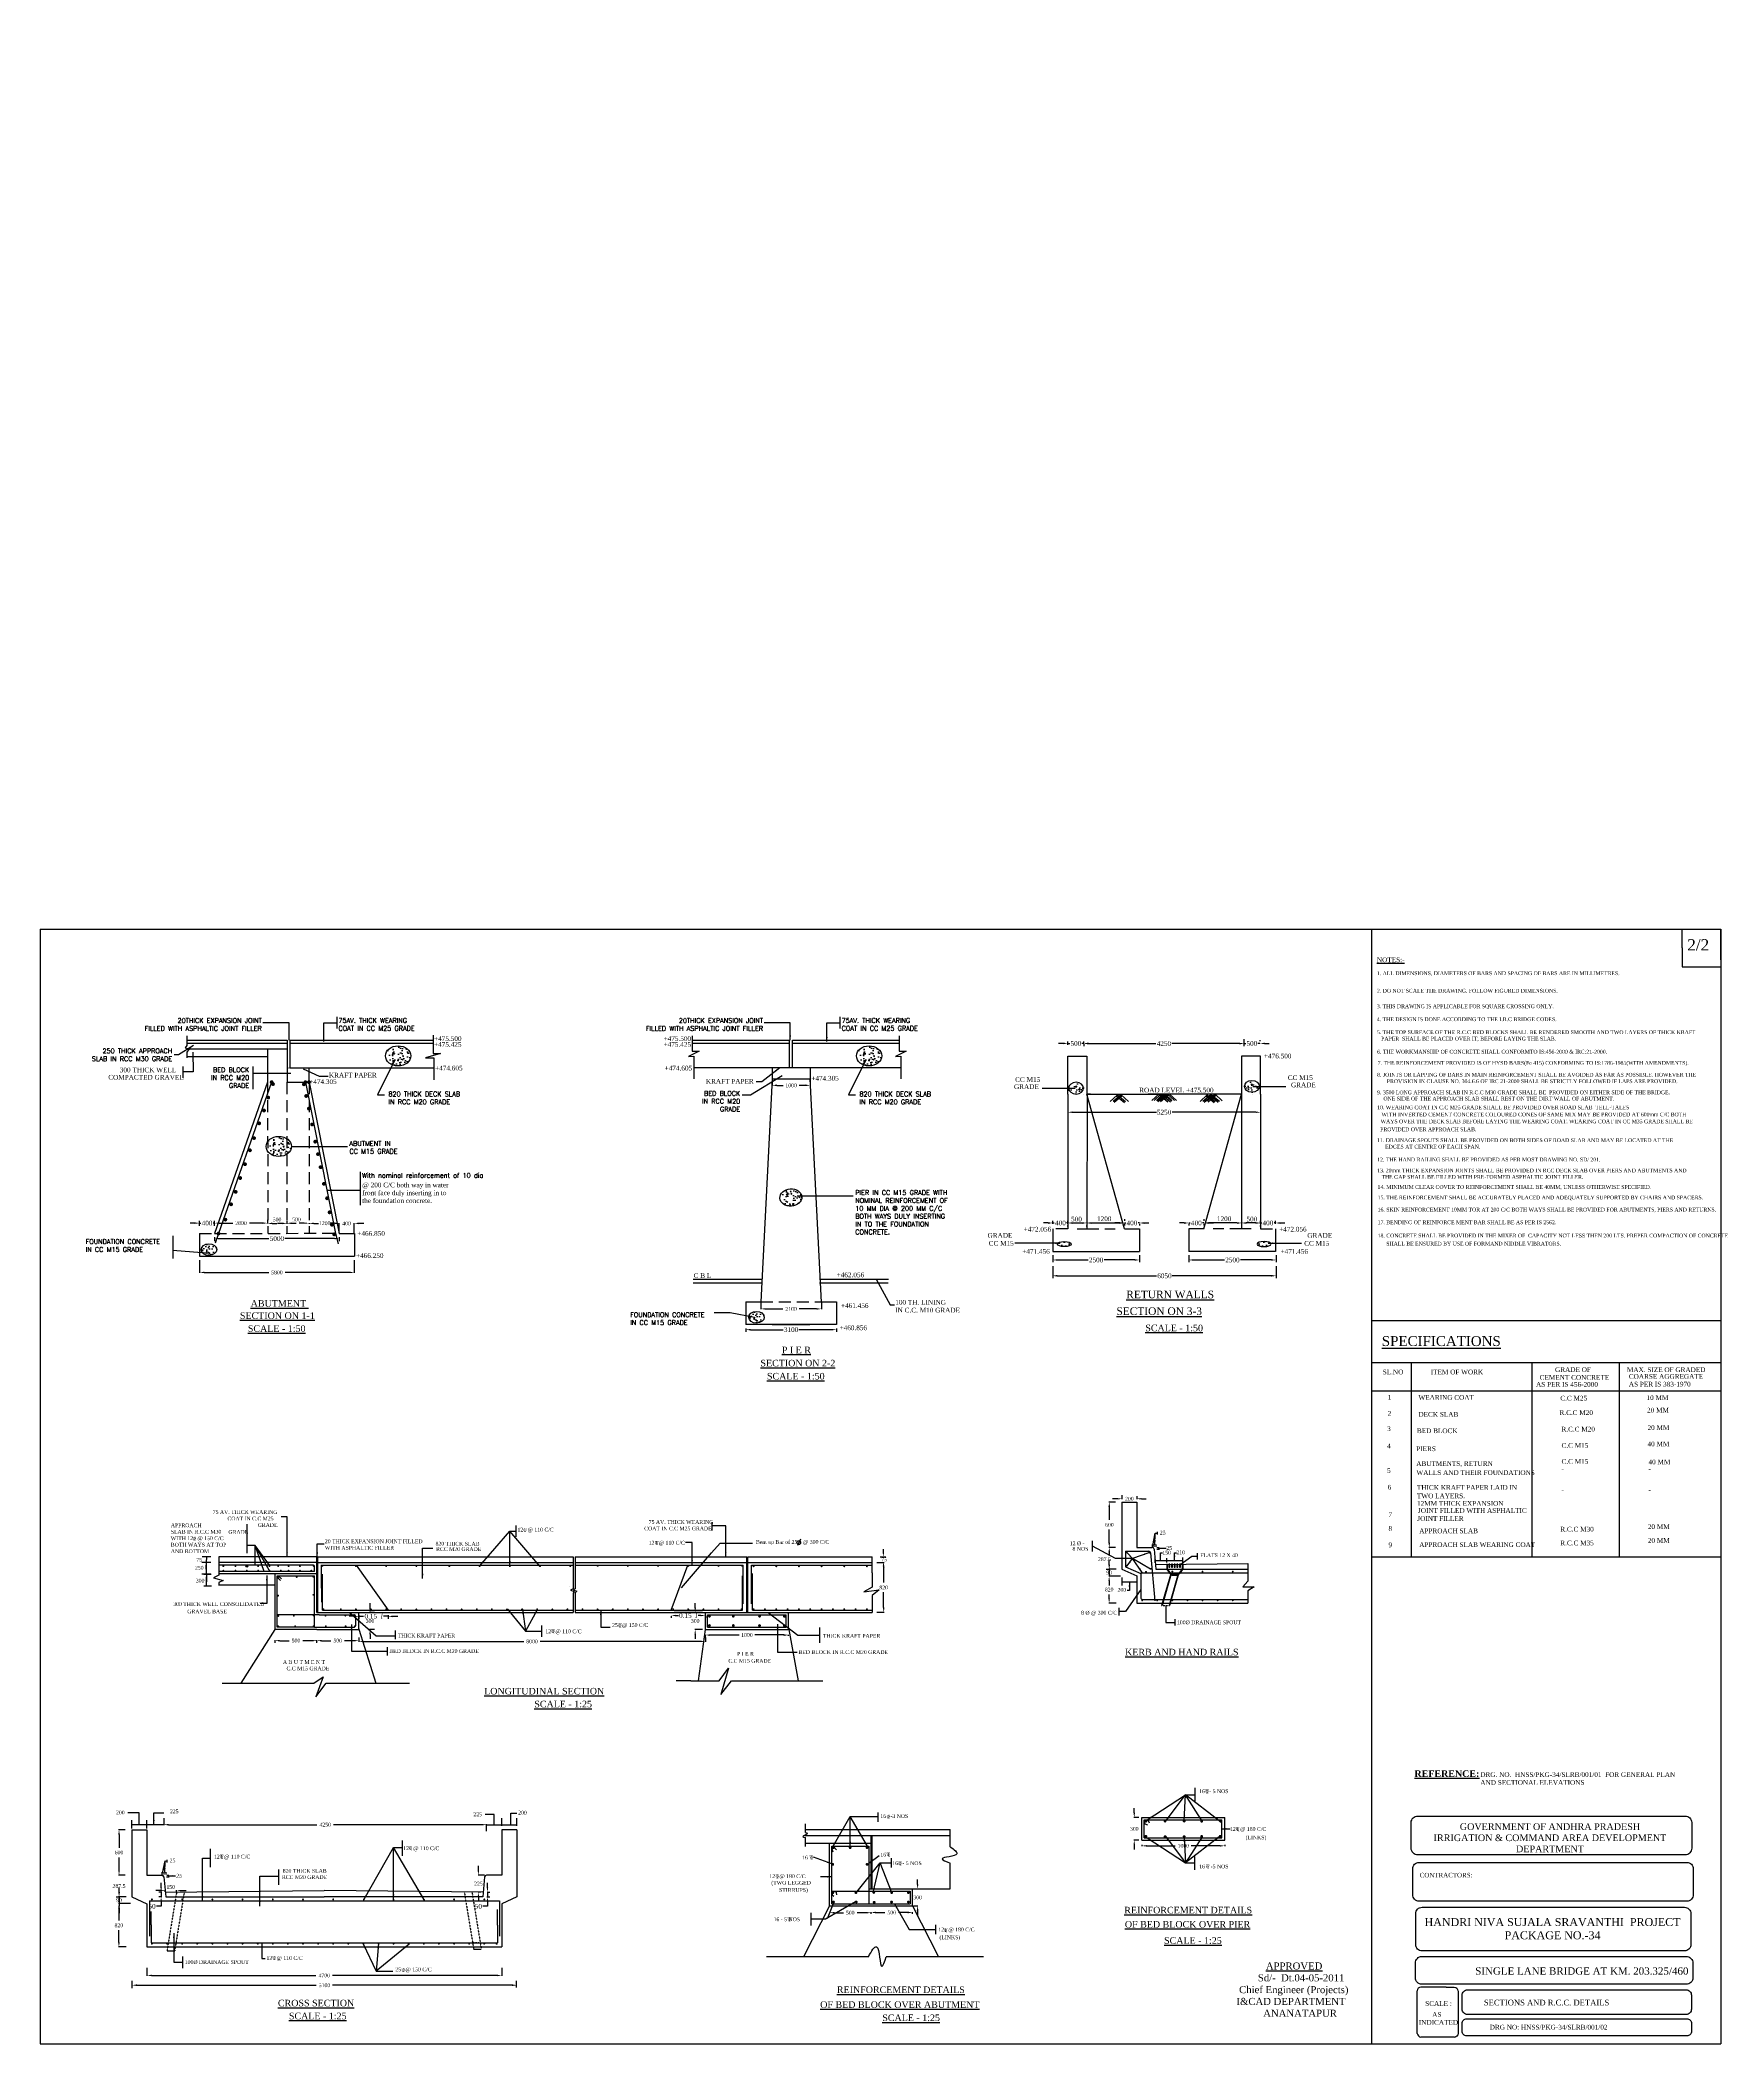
# Model space of a CAD drawing. Header units: millimetres. Extents: x 455 to 1347, y 855 to 1915.
import ezdxf

# ---------------------------------------------------------------- set-up
doc = ezdxf.new("R2010")
doc.units = ezdxf.units.MM
doc.linetypes.add('DASHED', pattern=[0.75, 0.5, -0.25])
doc.linetypes.add('HIDDEN', pattern=[9.525, 6.35, -3.175])
doc.layers.add('SHEET', color=3, linetype='Continuous')
doc.styles.add('ROMANS', font='romans')
doc.styles.get("Standard").update_dxf_attribs({"font": 'times.ttf'})
doc.styles.add('TIMES NEW ROMAN', font='times.ttf')
doc.dimstyles.new('ISO-25', dxfattribs={"dimtxt": 2.5, "dimasz": 2.5, "dimexe": 1.25, "dimexo": 2, "dimtad": 0, "dimtih": 1, "dimtoh": 1, "dimlfac": 100, "dimtxsty": 'TIMES NEW ROMAN', "dimcen": 2.5, "dimadec": 0, "dimazin": 0, "dimtfac": 1, "dimtmove": 0, "dimatfit": 3, "dimfxl": 1, "dimarcsym": 0})
doc.dimstyles.get("Standard").update_dxf_attribs({"dimtxt": 2, "dimasz": 2.5, "dimexe": 0.18, "dimexo": 0.18, "dimgap": 1.5, "dimtad": 0, "dimtih": 1, "dimtoh": 1, "dimdec": 0, "dimlfac": 100, "dimzin": 0, "dimdsep": 46, "dimtxsty": 'ROMANS', "dimcen": 0.09, "dimadec": 0, "dimazin": 0, "dimtfac": 1, "dimtdec": 0, "dimtofl": 0, "dimtmove": 1, "dimatfit": 1, "dimfxl": 1, "dimtolj": 1, "dimtzin": 0, "dimarcsym": 0})
doc.dimstyles.new('STANDARD$0', dxfattribs={"dimscale": 88.888889, "dimtxt": 0.02, "dimasz": 0.02, "dimexe": 0.1, "dimexo": 0.1, "dimgap": 0.09, "dimtad": 2, "dimtih": 1, "dimtoh": 1, "dimdec": 0, "dimzin": 1, "dimdsep": 46, "dimtxsty": 'Standard', "dimcen": 0.09, "dimadec": 0, "dimazin": 0, "dimtfac": 1, "dimtdec": 4, "dimtofl": 0, "dimtmove": 0, "dimatfit": 3, "dimfxl": 1, "dimtolj": 1, "dimtzin": 1, "dimarcsym": 0})
doc.dimstyles.new('STANDARD$7', dxfattribs={"dimtxt": 2, "dimasz": 2, "dimexe": 1.25, "dimexo": 0.625, "dimtad": 1, "dimdec": 0, "dimlfac": 0.5, "dimdsep": 46, "dimtxsty": 'Standard', "dimcen": 2.5, "dimadec": 0, "dimazin": 0, "dimtfac": 1, "dimtdec": 0, "dimtmove": 0, "dimatfit": 3, "dimfxl": 1, "dimtolj": 1, "dimtzin": 0, "dimarcsym": 0})

# ---------------------------------------------------------------- blocks, each defined once
blk = doc.blocks.new('*D55')
at = {"color": 0, "linetype": 'ByBlock', "lineweight": -2, "transparency": 16777216}
for p, q in [((1001.6, 1347.7), (1046, 1347.7)), ((1098.7, 1347.7), (1054.3, 1347.7)), ((999.1, 1346.6), (999.1, 1346.5)), ((1101.2, 1346.6), (1101.2, 1346.5))]:
    blk.add_line(p, q, dxfattribs=at)
at = {"color": 0, "linetype": 'ByBlock', "transparency": 16777216}
for points in [[(1001.6, 1348.1), (1001.6, 1347.3), (999.1, 1347.7)], [(1098.7, 1348.1), (1098.7, 1347.3), (1101.2, 1347.7)]]:
    blk.add_solid(points, dxfattribs=at)
at = {"layer": 'Defpoints', "color": 0, "linetype": 'ByBlock', "transparency": 16777216}
for p in [(999.1, 1348.6), (999.1, 1347.7), (1101.2, 1348.6)]:
    blk.add_point(p, dxfattribs=at)
at = {"color": 0, "linetype": 'ByBlock', "transparency": 16777216, "insert": (1050.1, 1347.7), "char_height": 2.5, "attachment_point": 5}
blk.add_mtext('5250', dxfattribs=at)
blk = doc.blocks.new('*D107')
at = {"color": 0, "linetype": 'ByBlock', "lineweight": -2, "transparency": 16777216}
for p, q in [((991.1, 1266.3), (991.1, 1259.9)), ((1109.4, 1266.3), (1109.4, 1259.9)), ((993.6, 1261.1), (1046.1, 1261.1)), ((1106.9, 1261.1), (1054.4, 1261.1))]:
    blk.add_line(p, q, dxfattribs=at)
at = {"color": 0, "linetype": 'ByBlock', "transparency": 16777216}
for points in [[(993.6, 1261.6), (993.6, 1260.7), (991.1, 1261.1)], [(1106.9, 1261.6), (1106.9, 1260.7), (1109.4, 1261.1)]]:
    blk.add_solid(points, dxfattribs=at)
at = {"layer": 'Defpoints', "color": 0, "linetype": 'ByBlock', "transparency": 16777216}
for p in [(991.1, 1268.3), (1109.4, 1268.3), (991.1, 1261.1)]:
    blk.add_point(p, dxfattribs=at)
at = {"color": 0, "linetype": 'ByBlock', "transparency": 16777216, "insert": (1050.3, 1261.1), "char_height": 2.5, "attachment_point": 5}
blk.add_mtext('6050', dxfattribs=at)
blk = doc.blocks.new('*D56')
at = {"color": 0, "linetype": 'ByBlock', "lineweight": -2, "transparency": 16777216}
for p, q in [((1007.6, 1383.7), (1007.6, 1382.7)), ((1010.1, 1384), (1045.8, 1384)), ((1089.9, 1384), (1054.2, 1384)), ((1092.4, 1386.3), (1092.4, 1382.7))]:
    blk.add_line(p, q, dxfattribs=at)
at = {"color": 0, "linetype": 'ByBlock', "transparency": 16777216}
for points in [[(1010.1, 1384.4), (1010.1, 1383.6), (1007.6, 1384)], [(1089.9, 1384.4), (1089.9, 1383.6), (1092.4, 1384)]]:
    blk.add_solid(points, dxfattribs=at)
at = {"layer": 'Defpoints', "color": 0, "linetype": 'ByBlock', "transparency": 16777216}
for p in [(1007.6, 1385.7), (1007.6, 1384), (1092.4, 1388.3)]:
    blk.add_point(p, dxfattribs=at)
at = {"color": 0, "linetype": 'ByBlock', "transparency": 16777216, "insert": (1050, 1384), "char_height": 2.5, "attachment_point": 5}
blk.add_mtext('4250', dxfattribs=at)
blk = doc.blocks.new('*D57')
at = {"color": 0, "linetype": 'ByBlock', "lineweight": -2, "transparency": 16777216}
for p, q in [((996.6, 1384.1), (994.1, 1384.1)), ((999.1, 1383.3), (999.1, 1385.1)), ((999.1, 1384.1), (1000.1, 1384.1)), ((1007.6, 1384.1), (1006.6, 1384.1)), ((1007.6, 1384), (1007.6, 1385.1)), ((1010.1, 1384.1), (1012.6, 1384.1))]:
    blk.add_line(p, q, dxfattribs=at)
at = {"color": 0, "linetype": 'ByBlock', "transparency": 16777216}
for points in [[(996.6, 1384.6), (996.6, 1383.7), (999.1, 1384.1)], [(1010.1, 1384.6), (1010.1, 1383.7), (1007.6, 1384.1)]]:
    blk.add_solid(points, dxfattribs=at)
at = {"layer": 'Defpoints', "color": 0, "linetype": 'ByBlock', "transparency": 16777216}
for p in [(999.1, 1384.1), (999.1, 1383), (1007.6, 1383.8)]:
    blk.add_point(p, dxfattribs=at)
at = {"color": 0, "linetype": 'ByBlock', "transparency": 16777216, "insert": (1003.4, 1384.1), "char_height": 2.5, "attachment_point": 5}
blk.add_mtext('500', dxfattribs=at)
blk = doc.blocks.new('*D58')
at = {"color": 0, "linetype": 'ByBlock', "lineweight": -2, "transparency": 16777216}
for p, q in [((1089.9, 1384.1), (1087.4, 1384.1)), ((1092.4, 1385.9), (1092.4, 1385.4)), ((1092.4, 1384.1), (1093.4, 1384.1)), ((1100.8, 1384.1), (1099.8, 1384.1)), ((1100.8, 1385.8), (1100.8, 1385.4)), ((1103.3, 1384.1), (1105.8, 1384.1))]:
    blk.add_line(p, q, dxfattribs=at)
at = {"color": 0, "linetype": 'ByBlock', "transparency": 16777216}
for points in [[(1089.9, 1384.5), (1089.9, 1383.7), (1092.4, 1384.1)], [(1103.3, 1384.5), (1103.3, 1383.7), (1100.8, 1384.1)]]:
    blk.add_solid(points, dxfattribs=at)
at = {"layer": 'Defpoints', "color": 0, "linetype": 'ByBlock', "transparency": 16777216}
for p in [(1092.4, 1384.1), (1092.4, 1383.9), (1100.8, 1383.8)]:
    blk.add_point(p, dxfattribs=at)
at = {"color": 0, "linetype": 'ByBlock', "transparency": 16777216, "insert": (1096.6, 1384.1), "char_height": 2.5, "attachment_point": 5}
blk.add_mtext('500', dxfattribs=at)
blk = doc.blocks.new('*D59')
at = {"color": 0, "lineweight": -2, "transparency": 16777216}
for p, q in [((872.9, 924.1), (872.9, 924.2)), ((875.4, 924), (880.3, 924)), ((892.4, 924), (887.5, 924)), ((894.9, 924.1), (894.9, 924.2))]:
    blk.add_line(p, q, dxfattribs=at)
at = {"color": 0, "transparency": 16777216}
for points in [[(875.4, 924.4), (875.4, 923.6), (872.9, 924)], [(892.4, 924.4), (892.4, 923.6), (894.9, 924)]]:
    blk.add_solid(points, dxfattribs=at)
at = {"layer": 'Defpoints', "color": 0, "transparency": 16777216}
for p in [(872.9, 924), (872.9, 923.9), (894.9, 923.9)]:
    blk.add_point(p, dxfattribs=at)
at = {"color": 0, "transparency": 16777216, "insert": (883.9, 924), "char_height": 2, "attachment_point": 5}
blk.add_mtext('\\A1;500', dxfattribs=at)
blk = doc.blocks.new('*D60')
at = {"color": 0, "lineweight": -2, "transparency": 16777216}
for p, q in [((807.2, 1069.4), (807.2, 1071.1)), ((809.7, 1071), (825, 1071)), ((848.7, 1071), (833.4, 1071)), ((851.2, 1070.6), (851.2, 1071.1))]:
    blk.add_line(p, q, dxfattribs=at)
at = {"color": 0, "transparency": 16777216}
for points in [[(809.7, 1071.4), (809.7, 1070.5), (807.2, 1071)], [(848.7, 1071.4), (848.7, 1070.5), (851.2, 1071)]]:
    blk.add_solid(points, dxfattribs=at)
at = {"layer": 'Defpoints', "color": 0, "transparency": 16777216}
for p in [(807.2, 1071), (807.2, 1069.2), (851.2, 1070.4)]:
    blk.add_point(p, dxfattribs=at)
at = {"color": 0, "transparency": 16777216, "insert": (829.2, 1071), "char_height": 2, "attachment_point": 5}
blk.add_mtext('\\A1;1000', dxfattribs=at)
blk = doc.blocks.new('*D61')
at = {"color": 0, "lineweight": -2, "transparency": 16777216}
for p, q in [((500, 967.9), (496.5, 967.9)), ((496.7, 965.4), (496.7, 958.4)), ((496.7, 946.4), (496.7, 953.3)), ((500, 943.9), (496.5, 943.9))]:
    blk.add_line(p, q, dxfattribs=at)
at = {"color": 0, "transparency": 16777216}
for points in [[(496.3, 965.4), (497.1, 965.4), (496.7, 967.9)], [(496.3, 946.4), (497.1, 946.4), (496.7, 943.9)]]:
    blk.add_solid(points, dxfattribs=at)
at = {"layer": 'Defpoints', "color": 0, "transparency": 16777216}
for p in [(496.7, 967.9), (500.2, 967.9), (500.2, 943.9)]:
    blk.add_point(p, dxfattribs=at)
at = {"color": 0, "transparency": 16777216, "insert": (496.7, 955.9), "char_height": 2, "attachment_point": 5}
blk.add_mtext('\\A1;600', dxfattribs=at)
blk = doc.blocks.new('*D62')
at = {"color": 0, "lineweight": -2, "transparency": 16777216}
for p, q in [((506.2, 885.6), (601.1, 885.6)), ((704.8, 885.6), (609.8, 885.6))]:
    blk.add_line(p, q, dxfattribs=at)
at = {"color": 0, "transparency": 16777216}
for points in [[(506.2, 886.1), (506.2, 885.2), (503.7, 885.6)], [(704.8, 886.1), (704.8, 885.2), (707.3, 885.6)]]:
    blk.add_solid(points, dxfattribs=at)
at = {"layer": 'Defpoints', "color": 0, "transparency": 16777216}
for p in [(503.7, 885.6), (707.3, 885.6), (707.3, 885.6)]:
    blk.add_point(p, dxfattribs=at)
at = {"color": 0, "transparency": 16777216, "insert": (605.5, 885.6), "char_height": 2, "attachment_point": 5}
blk.add_mtext('\\A1;5100', dxfattribs=at)
blk = doc.blocks.new('*D63')
at = {"color": 0, "lineweight": -2, "transparency": 16777216}
for p, q in [((511.4, 894.8), (511.4, 890.6)), ((699.4, 894.8), (699.4, 890.6)), ((513.9, 890.8), (601, 890.8)), ((696.9, 890.8), (609.8, 890.8))]:
    blk.add_line(p, q, dxfattribs=at)
at = {"color": 0, "transparency": 16777216}
for points in [[(513.9, 891.2), (513.9, 890.4), (511.4, 890.8)], [(696.9, 891.2), (696.9, 890.4), (699.4, 890.8)]]:
    blk.add_solid(points, dxfattribs=at)
at = {"layer": 'Defpoints', "color": 0, "transparency": 16777216}
for p in [(511.4, 895), (699.4, 895), (699.4, 890.8)]:
    blk.add_point(p, dxfattribs=at)
at = {"color": 0, "transparency": 16777216, "insert": (605.4, 890.8), "char_height": 2, "attachment_point": 5}
blk.add_mtext('\\A1;4700', dxfattribs=at)
blk = doc.blocks.new('*D64')
at = {"color": 0, "lineweight": -2, "transparency": 16777216}
for p, q in [((1019.4, 1105.8), (1021.2, 1105.8)), ((1021, 1108.3), (1021, 1110.8)), ((1021, 1105.8), (1021, 1102.2)), ((1027.1, 1102.2), (1020.8, 1102.2)), ((1021, 1099.7), (1021, 1097.2))]:
    blk.add_line(p, q, dxfattribs=at)
at = {"color": 0, "transparency": 16777216}
for points in [[(1020.6, 1108.3), (1021.4, 1108.3), (1021, 1105.8)], [(1020.6, 1099.7), (1021.4, 1099.7), (1021, 1102.2)]]:
    blk.add_solid(points, dxfattribs=at)
at = {"layer": 'Defpoints', "color": 0, "transparency": 16777216}
for p in [(1019.2, 1105.8), (1021, 1102.2), (1027.2, 1102.2)]:
    blk.add_point(p, dxfattribs=at)
at = {"color": 0, "transparency": 16777216, "insert": (1021, 1104), "char_height": 2, "attachment_point": 5}
blk.add_mtext('\\A1;90', dxfattribs=at)
blk = doc.blocks.new('*D65')
at = {"color": 0, "lineweight": -2, "transparency": 16777216}
for p, q in [((1024.7, 1102.2), (1020.8, 1102.2)), ((1021, 1099.7), (1021, 1097.6)), ((1021, 1090.3), (1021, 1092.5)), ((1024.7, 1087.8), (1020.8, 1087.8))]:
    blk.add_line(p, q, dxfattribs=at)
at = {"color": 0, "transparency": 16777216}
for points in [[(1020.6, 1099.7), (1021.4, 1099.7), (1021, 1102.2)], [(1020.6, 1090.3), (1021.4, 1090.3), (1021, 1087.8)]]:
    blk.add_solid(points, dxfattribs=at)
at = {"layer": 'Defpoints', "color": 0, "transparency": 16777216}
for p in [(1024.9, 1102.2), (1021, 1087.8), (1024.9, 1087.8)]:
    blk.add_point(p, dxfattribs=at)
at = {"color": 0, "transparency": 16777216, "insert": (1021, 1095), "char_height": 2, "attachment_point": 5}
blk.add_mtext('\\A1;820', dxfattribs=at)
blk = doc.blocks.new('*D66')
at = {"color": 0, "lineweight": -2, "transparency": 16777216}
for p, q in [((500.4, 928.8), (496.5, 928.8)), ((496.6, 926.3), (496.6, 919.8)), ((496.6, 908.4), (496.6, 914.8)), ((500.4, 905.9), (496.5, 905.9))]:
    blk.add_line(p, q, dxfattribs=at)
at = {"color": 0, "transparency": 16777216}
for points in [[(496.2, 926.3), (497.1, 926.3), (496.6, 928.8)], [(496.2, 908.4), (497.1, 908.4), (496.6, 905.9)]]:
    blk.add_solid(points, dxfattribs=at)
at = {"layer": 'Defpoints', "color": 0, "transparency": 16777216}
for p in [(500.5, 928.8), (496.6, 905.9), (500.5, 905.9)]:
    blk.add_point(p, dxfattribs=at)
at = {"color": 0, "transparency": 16777216, "insert": (496.6, 917.3), "char_height": 2, "attachment_point": 5}
blk.add_mtext('\\A1;820', dxfattribs=at)
blk = doc.blocks.new('*D67')
at = {"color": 0, "lineweight": -2, "transparency": 16777216}
for p, q in [((496.7, 946.4), (496.7, 948.9)), ((500, 943.9), (496.5, 943.9)), ((500.4, 932.4), (496.5, 932.4)), ((496.7, 929.9), (496.7, 927.4))]:
    blk.add_line(p, q, dxfattribs=at)
at = {"color": 0, "transparency": 16777216}
for points in [[(496.3, 946.4), (497.1, 946.4), (496.7, 943.9)], [(496.3, 929.9), (497.1, 929.9), (496.7, 932.4)]]:
    blk.add_solid(points, dxfattribs=at)
at = {"layer": 'Defpoints', "color": 0, "transparency": 16777216}
for p in [(500.2, 943.9), (496.7, 932.4), (500.6, 932.4)]:
    blk.add_point(p, dxfattribs=at)
at = {"color": 0, "transparency": 16777216, "insert": (496.7, 938.1), "char_height": 2, "attachment_point": 5}
blk.add_mtext('\\A1;287.5', dxfattribs=at)
blk = doc.blocks.new('*D68')
at = {"color": 0, "lineweight": -2, "transparency": 16777216}
for p, q in [((1025.3, 1143.1), (1022.8, 1143.1)), ((1027.8, 1145), (1027.8, 1142.9)), ((1035.6, 1144.5), (1035.6, 1142.9)), ((1038.1, 1143.1), (1040.6, 1143.1))]:
    blk.add_line(p, q, dxfattribs=at)
at = {"color": 0, "transparency": 16777216}
for points in [[(1025.3, 1143.5), (1025.3, 1142.7), (1027.8, 1143.1)], [(1038.1, 1143.5), (1038.1, 1142.7), (1035.6, 1143.1)]]:
    blk.add_solid(points, dxfattribs=at)
at = {"layer": 'Defpoints', "color": 0, "transparency": 16777216}
for p in [(1027.8, 1145.2), (1035.6, 1144.7), (1035.6, 1143.1)]:
    blk.add_point(p, dxfattribs=at)
at = {"color": 0, "transparency": 16777216, "insert": (1031.7, 1143.1), "char_height": 2, "attachment_point": 5}
blk.add_mtext('\\A1;200', dxfattribs=at)
blk = doc.blocks.new('*D69')
at = {"color": 0, "lineweight": -2, "transparency": 16777216}
for p, q in [((1024.4, 1141.3), (1020.9, 1141.3)), ((1021.1, 1138.8), (1021.1, 1131.9)), ((1021.1, 1119.8), (1021.1, 1126.8)), ((1024.4, 1117.3), (1020.9, 1117.3))]:
    blk.add_line(p, q, dxfattribs=at)
at = {"color": 0, "transparency": 16777216}
for points in [[(1020.6, 1138.8), (1021.5, 1138.8), (1021.1, 1141.3)], [(1020.6, 1119.8), (1021.5, 1119.8), (1021.1, 1117.3)]]:
    blk.add_solid(points, dxfattribs=at)
at = {"layer": 'Defpoints', "color": 0, "transparency": 16777216}
for p in [(1021.1, 1141.3), (1024.6, 1141.3), (1024.6, 1117.3)]:
    blk.add_point(p, dxfattribs=at)
at = {"color": 0, "transparency": 16777216, "insert": (1021.1, 1129.3), "char_height": 2, "attachment_point": 5}
blk.add_mtext('\\A1;600', dxfattribs=at)
blk = doc.blocks.new('*D70')
at = {"color": 0, "lineweight": -2, "transparency": 16777216}
for p, q in [((1024.4, 1117.3), (1020.9, 1117.3)), ((1021.1, 1114.8), (1021.1, 1113.6)), ((1024.7, 1105.8), (1020.9, 1105.8)), ((1021.1, 1108.3), (1021.1, 1108.6))]:
    blk.add_line(p, q, dxfattribs=at)
at = {"color": 0, "transparency": 16777216}
for points in [[(1020.6, 1114.8), (1021.5, 1114.8), (1021.1, 1117.3)], [(1020.6, 1108.3), (1021.5, 1108.3), (1021.1, 1105.8)]]:
    blk.add_solid(points, dxfattribs=at)
at = {"layer": 'Defpoints', "color": 0, "transparency": 16777216}
for p in [(1024.6, 1117.3), (1021.1, 1105.8), (1024.9, 1105.8)]:
    blk.add_point(p, dxfattribs=at)
at = {"color": 0, "transparency": 16777216, "insert": (1018.5, 1111.1), "char_height": 2, "attachment_point": 5}
blk.add_mtext('\\A1;287.5', dxfattribs=at)
blk = doc.blocks.new('*D71')
at = {"color": 0, "lineweight": -2, "transparency": 16777216}
for p, q in [((518.7, 935.7), (516.2, 935.7)), ((521.2, 935), (521.2, 935.9)), ((527.2, 935.1), (527.2, 935.9)), ((529.7, 935.7), (532.2, 935.7))]:
    blk.add_line(p, q, dxfattribs=at)
at = {"color": 0, "transparency": 16777216}
for points in [[(518.7, 936.1), (518.7, 935.3), (521.2, 935.7)], [(529.7, 936.1), (529.7, 935.3), (527.2, 935.7)]]:
    blk.add_solid(points, dxfattribs=at)
at = {"layer": 'Defpoints', "color": 0, "transparency": 16777216}
for p in [(521.2, 935.7), (521.2, 934.9), (527.2, 934.9)]:
    blk.add_point(p, dxfattribs=at)
at = {"color": 0, "transparency": 16777216, "insert": (524.1, 937.6), "char_height": 2, "attachment_point": 5}
blk.add_mtext('\\A1;150', dxfattribs=at)
blk = doc.blocks.new('*D72')
at = {"color": 0, "lineweight": -2, "transparency": 16777216}
for p, q in [((496.7, 934.9), (496.7, 937.4)), ((495.2, 932.4), (496.9, 932.4)), ((502.8, 928.8), (496.6, 928.8)), ((496.7, 932.4), (496.7, 928.8)), ((496.7, 926.3), (496.7, 923.8))]:
    blk.add_line(p, q, dxfattribs=at)
at = {"color": 0, "transparency": 16777216}
for points in [[(496.3, 934.9), (497.2, 934.9), (496.7, 932.4)], [(496.3, 926.3), (497.2, 926.3), (496.7, 928.8)]]:
    blk.add_solid(points, dxfattribs=at)
at = {"layer": 'Defpoints', "color": 0, "transparency": 16777216}
for p in [(495, 932.4), (496.7, 928.8), (503, 928.8)]:
    blk.add_point(p, dxfattribs=at)
at = {"color": 0, "transparency": 16777216, "insert": (496.7, 930.6), "char_height": 2, "attachment_point": 5}
blk.add_mtext('\\A1;90', dxfattribs=at)
blk = doc.blocks.new('*D73')
at = {"color": 0, "lineweight": -2, "transparency": 16777216}
for p, q in [((1038.3, 959.9), (1038.3, 959.2)), ((1040.8, 959.4), (1056, 959.4)), ((1079.7, 959.4), (1064.5, 959.4)), ((1082.2, 959.9), (1082.2, 959.2))]:
    blk.add_line(p, q, dxfattribs=at)
at = {"color": 0, "transparency": 16777216}
for points in [[(1040.8, 959.8), (1040.8, 959), (1038.3, 959.4)], [(1079.7, 959.8), (1079.7, 959), (1082.2, 959.4)]]:
    blk.add_solid(points, dxfattribs=at)
at = {"layer": 'Defpoints', "color": 0, "transparency": 16777216}
for p in [(1038.3, 960.1), (1038.3, 959.4), (1082.2, 960.1)]:
    blk.add_point(p, dxfattribs=at)
at = {"color": 0, "transparency": 16777216, "insert": (1060.3, 959.4), "char_height": 2, "attachment_point": 5}
blk.add_mtext('\\A1;1000', dxfattribs=at)
blk = doc.blocks.new('*D74')
at = {"color": 0, "lineweight": -2, "transparency": 16777216}
for p, q in [((1034.3, 976.9), (1034.3, 979.4)), ((1036.7, 974.4), (1034.1, 974.4)), ((1036.7, 962.4), (1034.1, 962.4)), ((1034.3, 959.9), (1034.3, 957.4))]:
    blk.add_line(p, q, dxfattribs=at)
at = {"color": 0, "transparency": 16777216}
for points in [[(1033.9, 976.9), (1034.7, 976.9), (1034.3, 974.4)], [(1033.9, 959.9), (1034.7, 959.9), (1034.3, 962.4)]]:
    blk.add_solid(points, dxfattribs=at)
at = {"layer": 'Defpoints', "color": 0, "transparency": 16777216}
for p in [(1034.3, 974.4), (1036.9, 974.4), (1036.9, 962.4)]:
    blk.add_point(p, dxfattribs=at)
at = {"color": 0, "transparency": 16777216, "insert": (1034.3, 968.4), "char_height": 2, "attachment_point": 5}
blk.add_mtext('\\A1;300', dxfattribs=at)
blk = doc.blocks.new('*D75')
at = {"color": 0, "lineweight": -2, "transparency": 16777216}
for p, q in [((687, 946.4), (687, 948.9)), ((690.2, 943.9), (686.8, 943.9)), ((688.3, 934.9), (686.8, 934.9)), ((687, 932.4), (687, 929.9))]:
    blk.add_line(p, q, dxfattribs=at)
at = {"color": 0, "transparency": 16777216}
for points in [[(686.6, 946.4), (687.4, 946.4), (687, 943.9)], [(686.6, 932.4), (687.4, 932.4), (687, 934.9)]]:
    blk.add_solid(points, dxfattribs=at)
at = {"layer": 'Defpoints', "color": 0, "transparency": 16777216}
for p in [(687, 934.9), (688.5, 934.9), (690.4, 943.9)]:
    blk.add_point(p, dxfattribs=at)
at = {"color": 0, "transparency": 16777216, "insert": (687, 939.4), "char_height": 2, "attachment_point": 5}
blk.add_mtext('\\A1;225', dxfattribs=at)
blk = doc.blocks.new('*D76')
at = {"color": 0, "lineweight": -2, "transparency": 16777216}
for p, q in [((623.6, 1068.8), (623.6, 1067.4)), ((626.1, 1067.6), (711.1, 1067.6)), ((804.7, 1067.6), (719.7, 1067.6)), ((807.2, 1069.6), (807.2, 1067.4))]:
    blk.add_line(p, q, dxfattribs=at)
at = {"color": 0, "transparency": 16777216}
for points in [[(626.1, 1068), (626.1, 1067.2), (623.6, 1067.6)], [(804.7, 1068), (804.7, 1067.2), (807.2, 1067.6)]]:
    blk.add_solid(points, dxfattribs=at)
at = {"layer": 'Defpoints', "color": 0, "transparency": 16777216}
for p in [(623.6, 1069), (807.2, 1069.8), (807.2, 1067.6)]:
    blk.add_point(p, dxfattribs=at)
at = {"color": 0, "transparency": 16777216, "insert": (715.4, 1067.6), "char_height": 2, "attachment_point": 5}
blk.add_mtext('\\A1;8000', dxfattribs=at)
blk = doc.blocks.new('*D77')
at = {"color": 0, "lineweight": -2, "transparency": 16777216}
for p, q in [((520.4, 974.1), (520.4, 970.4)), ((522.9, 970.6), (601.5, 970.6)), ((688.8, 970.6), (610.2, 970.6)), ((691.3, 967.1), (691.3, 970.8))]:
    blk.add_line(p, q, dxfattribs=at)
at = {"color": 0, "transparency": 16777216}
for points in [[(522.9, 971), (522.9, 970.2), (520.4, 970.6)], [(688.8, 971), (688.8, 970.2), (691.3, 970.6)]]:
    blk.add_solid(points, dxfattribs=at)
at = {"layer": 'Defpoints', "color": 0, "transparency": 16777216}
for p in [(520.4, 974.3), (691.3, 970.6), (691.3, 967)]:
    blk.add_point(p, dxfattribs=at)
at = {"color": 0, "transparency": 16777216, "insert": (605.9, 970.6), "char_height": 2, "attachment_point": 5}
blk.add_mtext('\\A1;4250', dxfattribs=at)
blk = doc.blocks.new('*D78')
at = {"color": 0, "lineweight": -2, "transparency": 16777216}
for p, q in [((631.9, 1082.9), (629.4, 1082.9)), ((629.6, 1085.4), (629.6, 1087.9)), ((631.9, 1073.9), (629.4, 1073.9)), ((629.6, 1071.4), (629.6, 1068.9))]:
    blk.add_line(p, q, dxfattribs=at)
at = {"color": 0, "transparency": 16777216}
for points in [[(629.2, 1085.4), (630, 1085.4), (629.6, 1082.9)], [(629.2, 1071.4), (630, 1071.4), (629.6, 1073.9)]]:
    blk.add_solid(points, dxfattribs=at)
at = {"layer": 'Defpoints', "color": 0, "transparency": 16777216}
for p in [(629.6, 1082.9), (632.1, 1082.9), (632.1, 1073.9)]:
    blk.add_point(p, dxfattribs=at)
at = {"color": 0, "transparency": 16777216, "insert": (629.6, 1078.4), "char_height": 2, "attachment_point": 5}
blk.add_mtext('\\A1;300', dxfattribs=at)
blk = doc.blocks.new('*D79')
at = {"color": 0, "lineweight": -2, "transparency": 16777216}
for p, q in [((579.3, 1066.9), (579.3, 1068.2)), ((581.8, 1068), (586.8, 1068)), ((599, 1068), (594, 1068)), ((601.5, 1066.9), (601.5, 1068.2))]:
    blk.add_line(p, q, dxfattribs=at)
at = {"color": 0, "transparency": 16777216}
for points in [[(581.8, 1068.4), (581.8, 1067.6), (579.3, 1068)], [(599, 1068.4), (599, 1067.6), (601.5, 1068)]]:
    blk.add_solid(points, dxfattribs=at)
at = {"layer": 'Defpoints', "color": 0, "transparency": 16777216}
for p in [(579.3, 1068), (579.3, 1066.7), (601.5, 1066.7)]:
    blk.add_point(p, dxfattribs=at)
at = {"color": 0, "transparency": 16777216, "insert": (590.4, 1068), "char_height": 2, "attachment_point": 5}
blk.add_mtext('\\A1;500', dxfattribs=at)
blk = doc.blocks.new('*D80')
at = {"color": 0, "lineweight": -2, "transparency": 16777216}
for p, q in [((601.5, 1067.9), (601.5, 1067.8)), ((604, 1068), (608.9, 1068)), ((621.1, 1068), (616.1, 1068)), ((623.6, 1069.7), (623.6, 1067.8))]:
    blk.add_line(p, q, dxfattribs=at)
at = {"color": 0, "transparency": 16777216}
for points in [[(604, 1068.4), (604, 1067.6), (601.5, 1068)], [(621.1, 1068.4), (621.1, 1067.6), (623.6, 1068)]]:
    blk.add_solid(points, dxfattribs=at)
at = {"layer": 'Defpoints', "color": 0, "transparency": 16777216}
for p in [(601.5, 1068), (623.6, 1069.9), (623.6, 1068)]:
    blk.add_point(p, dxfattribs=at)
at = {"color": 0, "transparency": 16777216, "insert": (612.5, 1068), "char_height": 2, "attachment_point": 5}
blk.add_mtext('\\A1;500', dxfattribs=at)
blk = doc.blocks.new('*D81')
at = {"color": 0, "lineweight": -2, "transparency": 16777216}
for p, q in [((805.7, 1082.9), (801.6, 1082.9)), ((801.8, 1085.4), (801.8, 1087.9)), ((805.7, 1073.9), (801.6, 1073.9)), ((801.8, 1071.4), (801.8, 1068.9))]:
    blk.add_line(p, q, dxfattribs=at)
at = {"color": 0, "transparency": 16777216}
for points in [[(801.4, 1085.4), (802.2, 1085.4), (801.8, 1082.9)], [(801.4, 1071.4), (802.2, 1071.4), (801.8, 1073.9)]]:
    blk.add_solid(points, dxfattribs=at)
at = {"layer": 'Defpoints', "color": 0, "transparency": 16777216}
for p in [(805.9, 1082.9), (801.8, 1073.9), (805.9, 1073.9)]:
    blk.add_point(p, dxfattribs=at)
at = {"color": 0, "transparency": 16777216, "insert": (801.8, 1078.4), "char_height": 2, "attachment_point": 5}
blk.add_mtext('\\A1;300', dxfattribs=at)
blk = doc.blocks.new('*D82')
at = {"color": 0, "lineweight": -2, "transparency": 16777216}
for p, q in [((894.9, 923.5), (894.9, 924.3)), ((897.4, 924.1), (902.3, 924.1)), ((914.4, 924.1), (909.5, 924.1)), ((916.9, 923.5), (916.9, 924.3))]:
    blk.add_line(p, q, dxfattribs=at)
at = {"color": 0, "transparency": 16777216}
for points in [[(897.4, 924.6), (897.4, 923.7), (894.9, 924.1)], [(914.4, 924.6), (914.4, 923.7), (916.9, 924.1)]]:
    blk.add_solid(points, dxfattribs=at)
at = {"layer": 'Defpoints', "color": 0, "transparency": 16777216}
for p in [(894.9, 924.1), (894.9, 923.3), (916.9, 923.3)]:
    blk.add_point(p, dxfattribs=at)
at = {"color": 0, "transparency": 16777216, "insert": (905.9, 924.1), "char_height": 2, "attachment_point": 5}
blk.add_mtext('\\A1;500', dxfattribs=at)
blk = doc.blocks.new('*D83')
at = {"color": 0, "lineweight": -2, "transparency": 16777216}
for p, q in [((917.4, 936.6), (919.7, 936.6)), ((919.6, 939.1), (919.6, 941.6)), ((917.4, 927.6), (919.7, 927.6)), ((919.6, 925.1), (919.6, 922.6))]:
    blk.add_line(p, q, dxfattribs=at)
at = {"color": 0, "transparency": 16777216}
for points in [[(919.1, 939.1), (920, 939.1), (919.6, 936.6)], [(919.1, 925.1), (920, 925.1), (919.6, 927.6)]]:
    blk.add_solid(points, dxfattribs=at)
at = {"layer": 'Defpoints', "color": 0, "transparency": 16777216}
for p in [(917.2, 936.6), (919.6, 936.6), (917.2, 927.6)]:
    blk.add_point(p, dxfattribs=at)
at = {"color": 0, "transparency": 16777216, "insert": (919.6, 932.1), "char_height": 2, "attachment_point": 5}
blk.add_mtext('\\A1;300', dxfattribs=at)
blk = doc.blocks.new('*D84')
at = {"color": 0, "lineweight": -2, "transparency": 16777216}
for p, q in [((898, 1109.3), (901.8, 1109.3)), ((901.6, 1106.8), (901.6, 1098.7)), ((901.6, 1085.5), (901.6, 1093.6)), ((898, 1083), (901.8, 1083))]:
    blk.add_line(p, q, dxfattribs=at)
at = {"color": 0, "transparency": 16777216}
for points in [[(901.2, 1106.8), (902.1, 1106.8), (901.6, 1109.3)], [(901.2, 1085.5), (902.1, 1085.5), (901.6, 1083)]]:
    blk.add_solid(points, dxfattribs=at)
at = {"layer": 'Defpoints', "color": 0, "transparency": 16777216}
for p in [(897.8, 1109.3), (897.8, 1083), (901.6, 1083)]:
    blk.add_point(p, dxfattribs=at)
at = {"color": 0, "transparency": 16777216, "insert": (901.6, 1096.1), "char_height": 2, "attachment_point": 5}
blk.add_mtext('\\A1;820', dxfattribs=at)
blk = doc.blocks.new('*D85')
at = {"color": 0, "lineweight": -2, "transparency": 16777216}
for p, q in [((547.3, 1288.2), (547.3, 1289.2)), ((549.8, 1289), (556.9, 1289)), ((572.8, 1289), (565.7, 1289)), ((575.3, 1290.7), (575.3, 1288.8))]:
    blk.add_line(p, q, dxfattribs=at)
at = {"color": 0, "transparency": 16777216}
for points in [[(549.8, 1289.4), (549.8, 1288.6), (547.3, 1289)], [(572.8, 1289.4), (572.8, 1288.6), (575.3, 1289)]]:
    blk.add_solid(points, dxfattribs=at)
at = {"layer": 'Defpoints', "color": 0, "transparency": 16777216}
for p in [(547.3, 1288), (575.3, 1290.9), (575.3, 1289)]:
    blk.add_point(p, dxfattribs=at)
at = {"color": 0, "transparency": 16777216, "insert": (561.3, 1289), "char_height": 2, "attachment_point": 5}
blk.add_mtext('\\A1;2800', dxfattribs=at)
blk = doc.blocks.new('*D86')
at = {"color": 0, "lineweight": -2, "transparency": 16777216}
for p, q in [((610.8, 1288.9), (608.3, 1288.9)), ((613.3, 1283.7), (613.3, 1289)), ((621.3, 1283.7), (621.3, 1289)), ((623.8, 1288.9), (626.3, 1288.9))]:
    blk.add_line(p, q, dxfattribs=at)
at = {"color": 0, "transparency": 16777216}
for points in [[(610.8, 1289.3), (610.8, 1288.4), (613.3, 1288.9)], [(623.8, 1289.3), (623.8, 1288.4), (621.3, 1288.9)]]:
    blk.add_solid(points, dxfattribs=at)
at = {"layer": 'Defpoints', "color": 0, "transparency": 16777216}
for p in [(613.3, 1283.5), (621.3, 1288.9), (621.3, 1283.5)]:
    blk.add_point(p, dxfattribs=at)
at = {"color": 0, "transparency": 16777216, "insert": (617.2, 1288.8), "char_height": 2, "attachment_point": 5}
blk.add_mtext('\\A1;400', dxfattribs=at)
blk = doc.blocks.new('*D87')
at = {"color": 0, "lineweight": -2, "transparency": 16777216}
for p, q in [((539.3, 1269.4), (539.3, 1262.7)), ((541.8, 1262.9), (576, 1262.9)), ((618.8, 1262.9), (584.6, 1262.9)), ((621.3, 1269.4), (621.3, 1262.7))]:
    blk.add_line(p, q, dxfattribs=at)
at = {"color": 0, "transparency": 16777216}
for points in [[(541.8, 1263.3), (541.8, 1262.5), (539.3, 1262.9)], [(618.8, 1263.3), (618.8, 1262.5), (621.3, 1262.9)]]:
    blk.add_solid(points, dxfattribs=at)
at = {"layer": 'Defpoints', "color": 0, "transparency": 16777216}
for p in [(539.3, 1269.6), (621.3, 1269.6), (621.3, 1262.9)]:
    blk.add_point(p, dxfattribs=at)
at = {"color": 0, "transparency": 16777216, "insert": (580.3, 1262.9), "char_height": 2, "attachment_point": 5}
blk.add_mtext('\\A1;5800', dxfattribs=at)
blk = doc.blocks.new('*D88')
at = {"color": 0, "lineweight": -2, "transparency": 16777216}
for p, q in [((842.6, 1371.1), (842.6, 1361.8)), ((862.6, 1371.1), (862.6, 1361.8)), ((845.1, 1361.9), (848.3, 1361.9)), ((860.1, 1361.9), (856.8, 1361.9))]:
    blk.add_line(p, q, dxfattribs=at)
at = {"color": 0, "transparency": 16777216}
for points in [[(845.1, 1362.4), (845.1, 1361.5), (842.6, 1361.9)], [(860.1, 1362.4), (860.1, 1361.5), (862.6, 1361.9)]]:
    blk.add_solid(points, dxfattribs=at)
at = {"layer": 'Defpoints', "color": 0, "transparency": 16777216}
for p in [(842.6, 1371.2), (862.6, 1371.2), (862.6, 1361.9)]:
    blk.add_point(p, dxfattribs=at)
at = {"color": 0, "transparency": 16777216, "insert": (852.6, 1361.9), "char_height": 2, "attachment_point": 5}
blk.add_mtext('\\A1;1000', dxfattribs=at)
blk = doc.blocks.new('*D89')
at = {"color": 0, "lineweight": -2, "transparency": 16777216}
for p, q in [((836.6, 1247.1), (836.6, 1243.4)), ((839.1, 1243.6), (848.2, 1243.6)), ((866.1, 1243.6), (856.9, 1243.6)), ((868.6, 1247.1), (868.6, 1243.4))]:
    blk.add_line(p, q, dxfattribs=at)
at = {"color": 0, "transparency": 16777216}
for points in [[(839.1, 1244), (839.1, 1243.2), (836.6, 1243.6)], [(866.1, 1244), (866.1, 1243.2), (868.6, 1243.6)]]:
    blk.add_solid(points, dxfattribs=at)
at = {"layer": 'Defpoints', "color": 0, "transparency": 16777216}
for p in [(836.6, 1247.3), (868.6, 1247.3), (868.6, 1243.6)]:
    blk.add_point(p, dxfattribs=at)
at = {"color": 0, "transparency": 16777216, "insert": (852.6, 1243.6), "char_height": 2, "attachment_point": 5}
blk.add_mtext('\\A1;2100', dxfattribs=at)
blk = doc.blocks.new('*D90')
at = {"color": 0, "lineweight": -2, "transparency": 16777216}
for p, q in [((828.6, 1233.3), (828.6, 1231.4)), ((831.1, 1232.6), (848.4, 1232.6)), ((874.1, 1232.6), (856.7, 1232.6)), ((876.6, 1233.3), (876.6, 1231.4))]:
    blk.add_line(p, q, dxfattribs=at)
at = {"color": 0, "transparency": 16777216}
for points in [[(831.1, 1233), (831.1, 1232.2), (828.6, 1232.6)], [(874.1, 1233), (874.1, 1232.2), (876.6, 1232.6)]]:
    blk.add_solid(points, dxfattribs=at)
at = {"layer": 'Defpoints', "color": 0, "transparency": 16777216}
for p in [(828.6, 1235.3), (876.6, 1235.3), (876.6, 1232.6)]:
    blk.add_point(p, dxfattribs=at)
at = {"color": 0, "transparency": 16777216, "insert": (852.6, 1232.6), "char_height": 2.5, "attachment_point": 5}
blk.add_mtext('3100', dxfattribs=at)
blk = doc.blocks.new('*D91')
at = {"color": 0, "lineweight": -2, "transparency": 16777216}
for p, q in [((536.8, 1289), (534.3, 1289)), ((539.3, 1287.5), (539.3, 1290.2)), ((539.3, 1289), (540, 1289)), ((547.3, 1289), (546.6, 1289)), ((547.3, 1287.5), (547.3, 1290.2)), ((549.8, 1289), (552.3, 1289))]:
    blk.add_line(p, q, dxfattribs=at)
at = {"color": 0, "transparency": 16777216}
for points in [[(536.8, 1289.4), (536.8, 1288.6), (539.3, 1289)], [(549.8, 1289.4), (549.8, 1288.6), (547.3, 1289)]]:
    blk.add_solid(points, dxfattribs=at)
at = {"layer": 'Defpoints', "color": 0, "transparency": 16777216}
for p in [(539.3, 1285.5), (547.3, 1289), (547.3, 1285.5)]:
    blk.add_point(p, dxfattribs=at)
at = {"color": 0, "transparency": 16777216, "insert": (543.3, 1289), "char_height": 2.5, "attachment_point": 5}
blk.add_mtext('400', dxfattribs=at)
blk = doc.blocks.new('*D92')
at = {"color": 0, "lineweight": -2, "transparency": 16777216}
for p, q in [((547.3, 1281.5), (547.3, 1279.5)), ((549.8, 1280.8), (576.1, 1280.8)), ((610.8, 1280.8), (584.5, 1280.8)), ((613.3, 1281.5), (613.3, 1279.5))]:
    blk.add_line(p, q, dxfattribs=at)
at = {"color": 0, "transparency": 16777216}
for points in [[(549.8, 1281.2), (549.8, 1280.4), (547.3, 1280.8)], [(610.8, 1281.2), (610.8, 1280.4), (613.3, 1280.8)]]:
    blk.add_solid(points, dxfattribs=at)
at = {"layer": 'Defpoints', "color": 0, "transparency": 16777216}
for p in [(547.3, 1283.5), (613.3, 1283.5), (613.3, 1280.8)]:
    blk.add_point(p, dxfattribs=at)
at = {"color": 0, "transparency": 16777216, "insert": (580.3, 1280.8), "char_height": 2.5, "attachment_point": 5}
blk.add_mtext('5000', dxfattribs=at)
blk = doc.blocks.new('*D93')
at = {"color": 0, "lineweight": -2, "transparency": 16777216}
for p, q in [((988.7, 1289.1), (986.2, 1289.1)), ((991.2, 1288.7), (991.2, 1290.3)), ((991.2, 1289.1), (991.9, 1289.1)), ((999.2, 1289.1), (998.5, 1289.1)), ((999.2, 1288.7), (999.2, 1290.3)), ((1001.7, 1289.1), (1004.2, 1289.1))]:
    blk.add_line(p, q, dxfattribs=at)
at = {"color": 0, "transparency": 16777216}
for points in [[(988.7, 1289.5), (988.7, 1288.6), (991.2, 1289.1)], [(1001.7, 1289.5), (1001.7, 1288.6), (999.2, 1289.1)]]:
    blk.add_solid(points, dxfattribs=at)
at = {"layer": 'Defpoints', "color": 0, "transparency": 16777216}
for p in [(991.2, 1286.7), (999.2, 1289.1), (999.2, 1286.7)]:
    blk.add_point(p, dxfattribs=at)
at = {"color": 0, "transparency": 16777216, "insert": (995.2, 1289.1), "char_height": 2.5, "attachment_point": 5}
blk.add_mtext('400', dxfattribs=at)
blk = doc.blocks.new('*D94')
at = {"color": 0, "lineweight": -2, "transparency": 16777216}
for p, q in [((691.6, 934.9), (693.1, 934.9)), ((691.8, 937.4), (691.8, 939.9)), ((691.8, 934.9), (691.8, 932.4)), ((691.8, 927.4), (689.3, 927.4)), ((691.4, 932.4), (693.1, 932.4)), ((691.8, 929.9), (691.8, 927.4))]:
    blk.add_line(p, q, dxfattribs=at)
at = {"color": 0, "transparency": 16777216}
for points in [[(691.4, 937.4), (692.2, 937.4), (691.8, 934.9)], [(691.4, 929.9), (692.2, 929.9), (691.8, 932.4)]]:
    blk.add_solid(points, dxfattribs=at)
at = {"layer": 'Defpoints', "color": 0, "transparency": 16777216}
for p in [(689.6, 934.9), (689.4, 932.4), (691.8, 932.4)]:
    blk.add_point(p, dxfattribs=at)
at = {"color": 0, "transparency": 16777216, "insert": (687, 927.4), "char_height": 2.5, "attachment_point": 5}
blk.add_mtext('50', dxfattribs=at)
blk = doc.blocks.new('*D95')
at = {"color": 0, "lineweight": -2, "transparency": 16777216}
for p, q in [((519.2, 934.9), (517.7, 934.9)), ((519, 937.4), (519, 939.9)), ((519, 934.9), (519, 932.4)), ((519, 927.4), (516.5, 927.4)), ((519.4, 932.4), (517.7, 932.4)), ((519, 929.9), (519, 927.4))]:
    blk.add_line(p, q, dxfattribs=at)
at = {"color": 0, "transparency": 16777216}
for points in [[(518.6, 937.4), (519.4, 937.4), (519, 934.9)], [(518.6, 929.9), (519.4, 929.9), (519, 932.4)]]:
    blk.add_solid(points, dxfattribs=at)
at = {"layer": 'Defpoints', "color": 0, "transparency": 16777216}
for p in [(521.2, 934.9), (519, 932.4), (521.4, 932.4)]:
    blk.add_point(p, dxfattribs=at)
at = {"color": 0, "transparency": 16777216, "insert": (514.2, 927.4), "char_height": 2.5, "attachment_point": 5}
blk.add_mtext('50', dxfattribs=at)
blk = doc.blocks.new('*D96')
at = {"color": 0, "lineweight": -2, "transparency": 16777216}
for p, q in [((1026.6, 1289.1), (1024.1, 1289.1)), ((1029.1, 1289.1), (1029.8, 1289.1)), ((1029.1, 1288.7), (1029.1, 1287.8)), ((1037.1, 1289.1), (1036.4, 1289.1)), ((1037.1, 1288.7), (1037.1, 1287.8)), ((1039.6, 1289.1), (1042.1, 1289.1))]:
    blk.add_line(p, q, dxfattribs=at)
at = {"color": 0, "transparency": 16777216}
for points in [[(1026.6, 1289.5), (1026.6, 1288.6), (1029.1, 1289.1)], [(1039.6, 1289.5), (1039.6, 1288.6), (1037.1, 1289.1)]]:
    blk.add_solid(points, dxfattribs=at)
at = {"layer": 'Defpoints', "color": 0, "transparency": 16777216}
for p in [(1029.1, 1290.7), (1037.1, 1290.7), (1037.1, 1289.1)]:
    blk.add_point(p, dxfattribs=at)
at = {"color": 0, "transparency": 16777216, "insert": (1033.1, 1289.1), "char_height": 2.5, "attachment_point": 5}
blk.add_mtext('400', dxfattribs=at)
blk = doc.blocks.new('*D106')
at = {"color": 0, "lineweight": -2, "transparency": 16777216}
for p, q in [((991.1, 1272), (991.1, 1268.3)), ((993.6, 1269.5), (1009.9, 1269.5)), ((1034.6, 1269.5), (1018.3, 1269.5)), ((1037.1, 1272), (1037.1, 1268.3))]:
    blk.add_line(p, q, dxfattribs=at)
at = {"color": 0, "transparency": 16777216}
for points in [[(993.6, 1269.9), (993.6, 1269.1), (991.1, 1269.5)], [(1034.6, 1269.9), (1034.6, 1269.1), (1037.1, 1269.5)]]:
    blk.add_solid(points, dxfattribs=at)
at = {"layer": 'Defpoints', "color": 0, "transparency": 16777216}
for p in [(991.1, 1274), (1037.1, 1274), (1037.1, 1269.5)]:
    blk.add_point(p, dxfattribs=at)
at = {"color": 0, "transparency": 16777216, "insert": (1014.1, 1269.5), "char_height": 2.5, "attachment_point": 5, "style": 'TIMES NEW ROMAN'}
blk.add_mtext('2500', dxfattribs=at)
blk = doc.blocks.new('*D97')
at = {"color": 0, "lineweight": -2, "transparency": 16777216}
for p, q in [((1009.1, 1287.2), (1009.1, 1287.8)), ((1011.6, 1289.1), (1026.6, 1289.1)), ((1029.1, 1291.1), (1029.1, 1290.3))]:
    blk.add_line(p, q, dxfattribs=at)
at = {"color": 0, "transparency": 16777216}
for points in [[(1011.6, 1289.5), (1011.6, 1288.6), (1009.1, 1289.1)], [(1026.6, 1289.5), (1026.6, 1288.6), (1029.1, 1289.1)]]:
    blk.add_solid(points, dxfattribs=at)
at = {"layer": 'Defpoints', "color": 0, "transparency": 16777216}
for p in [(1009.1, 1289.2), (1029.1, 1289.1), (1029.1, 1289.1)]:
    blk.add_point(p, dxfattribs=at)
at = {"color": 0, "transparency": 16777216, "insert": (1018.4, 1291.3), "char_height": 2.5, "attachment_point": 5, "style": 'TIMES NEW ROMAN'}
blk.add_mtext('1200', dxfattribs=at)
blk = doc.blocks.new('*D98')
at = {"color": 0, "lineweight": -2, "transparency": 16777216}
for p, q in [((999.2, 1287.2), (999.2, 1287.8)), ((1001.7, 1289.1), (1006.7, 1289.1)), ((1009.2, 1291.1), (1009.2, 1290.3))]:
    blk.add_line(p, q, dxfattribs=at)
at = {"color": 0, "transparency": 16777216}
for points in [[(1001.7, 1289.5), (1001.7, 1288.6), (999.2, 1289.1)], [(1006.7, 1289.5), (1006.7, 1288.6), (1009.2, 1289.1)]]:
    blk.add_solid(points, dxfattribs=at)
at = {"layer": 'Defpoints', "color": 0, "transparency": 16777216}
for p in [(999.2, 1289.2), (1009.2, 1289.1), (1009.2, 1289.1)]:
    blk.add_point(p, dxfattribs=at)
at = {"color": 0, "transparency": 16777216, "insert": (1003.7, 1291.1), "char_height": 2.5, "attachment_point": 5, "style": 'TIMES NEW ROMAN'}
blk.add_mtext('500', dxfattribs=at)
blk = doc.blocks.new('*D99')
at = {"color": 0, "lineweight": -2, "transparency": 16777216}
for p, q in [((789.1, 1080.9), (789.1, 1080)), ((791.6, 1081.3), (792.9, 1081.3)), ((804.7, 1081.3), (803.4, 1081.3)), ((807.2, 1080.9), (807.2, 1080))]:
    blk.add_line(p, q, dxfattribs=at)
at = {"color": 0, "transparency": 16777216}
for points in [[(791.6, 1081.7), (791.6, 1080.9), (789.1, 1081.3)], [(804.7, 1081.7), (804.7, 1080.9), (807.2, 1081.3)]]:
    blk.add_solid(points, dxfattribs=at)
at = {"layer": 'Defpoints', "color": 0, "transparency": 16777216}
for p in [(789.1, 1082.9), (807.2, 1082.9), (789.1, 1081.3)]:
    blk.add_point(p, dxfattribs=at)
at = {"color": 0, "transparency": 16777216, "insert": (798.1, 1081.3), "char_height": 2.5, "attachment_point": 5, "style": 'TIMES NEW ROMAN'}
blk.add_mtext('0.15  {\\fTimes New Roman|b0|i1|c0|p18;l}', dxfattribs=at)
blk = doc.blocks.new('*D100')
at = {"color": 0, "lineweight": -2, "transparency": 16777216}
for p, q in [((621.1, 1080.9), (618.6, 1080.9)), ((623.6, 1081.5), (623.6, 1079.6)), ((623.6, 1080.9), (626.2, 1080.9)), ((639.3, 1080.9), (636.7, 1080.9)), ((639.3, 1081.5), (639.3, 1079.6)), ((641.8, 1080.9), (644.3, 1080.9))]:
    blk.add_line(p, q, dxfattribs=at)
at = {"color": 0, "transparency": 16777216}
for points in [[(621.1, 1081.3), (621.1, 1080.4), (623.6, 1080.9)], [(641.8, 1081.3), (641.8, 1080.4), (639.3, 1080.9)]]:
    blk.add_solid(points, dxfattribs=at)
at = {"layer": 'Defpoints', "color": 0, "transparency": 16777216}
for p in [(623.6, 1083.5), (639.3, 1083.5), (639.3, 1080.9)]:
    blk.add_point(p, dxfattribs=at)
at = {"color": 0, "transparency": 16777216, "insert": (631.5, 1080.9), "char_height": 2.5, "attachment_point": 5, "style": 'TIMES NEW ROMAN'}
blk.add_mtext('0.15  {\\fTimes New Roman|b0|i1|c0|p18;l}', dxfattribs=at)
blk = doc.blocks.new('*D101')
at = {"color": 0, "lineweight": -2, "transparency": 16777216}
for p, q in [((1098.6, 1289.1), (1096.1, 1289.1)), ((1101.1, 1288.7), (1101.1, 1290.3)), ((1101.1, 1289.1), (1101.8, 1289.1)), ((1109.1, 1289.1), (1108.4, 1289.1)), ((1109.1, 1288.7), (1109.1, 1290.3)), ((1111.6, 1289.1), (1114.1, 1289.1))]:
    blk.add_line(p, q, dxfattribs=at)
at = {"color": 0, "transparency": 16777216}
for points in [[(1098.6, 1289.5), (1098.6, 1288.6), (1101.1, 1289.1)], [(1111.6, 1289.5), (1111.6, 1288.6), (1109.1, 1289.1)]]:
    blk.add_solid(points, dxfattribs=at)
at = {"layer": 'Defpoints', "color": 0, "transparency": 16777216}
for p in [(1101.1, 1289.1), (1101.1, 1286.7), (1109.1, 1286.7)]:
    blk.add_point(p, dxfattribs=at)
at = {"color": 0, "transparency": 16777216, "insert": (1105.1, 1289.1), "char_height": 2.5, "attachment_point": 5}
blk.add_mtext('400', dxfattribs=at)
blk = doc.blocks.new('*D102')
at = {"color": 0, "lineweight": -2, "transparency": 16777216}
for p, q in [((1060.7, 1289.1), (1058.2, 1289.1)), ((1063.2, 1289.1), (1063.9, 1289.1)), ((1063.2, 1288.7), (1063.2, 1287.8)), ((1071.2, 1289.1), (1070.5, 1289.1)), ((1071.2, 1288.7), (1071.2, 1287.8)), ((1073.7, 1289.1), (1076.2, 1289.1))]:
    blk.add_line(p, q, dxfattribs=at)
at = {"color": 0, "transparency": 16777216}
for points in [[(1060.7, 1289.5), (1060.7, 1288.6), (1063.2, 1289.1)], [(1073.7, 1289.5), (1073.7, 1288.6), (1071.2, 1289.1)]]:
    blk.add_solid(points, dxfattribs=at)
at = {"layer": 'Defpoints', "color": 0, "transparency": 16777216}
for p in [(1063.2, 1290.7), (1063.2, 1289.1), (1071.2, 1290.7)]:
    blk.add_point(p, dxfattribs=at)
at = {"color": 0, "transparency": 16777216, "insert": (1067.2, 1289.1), "char_height": 2.5, "attachment_point": 5}
blk.add_mtext('400', dxfattribs=at)
blk = doc.blocks.new('*D103')
at = {"color": 0, "lineweight": -2, "transparency": 16777216}
for p, q in [((1063.2, 1272), (1063.2, 1268.3)), ((1065.7, 1269.5), (1082.1, 1269.5)), ((1106.9, 1269.5), (1090.5, 1269.5)), ((1109.4, 1272), (1109.4, 1268.3))]:
    blk.add_line(p, q, dxfattribs=at)
at = {"color": 0, "transparency": 16777216}
for points in [[(1065.7, 1269.9), (1065.7, 1269.1), (1063.2, 1269.5)], [(1106.9, 1269.9), (1106.9, 1269.1), (1109.4, 1269.5)]]:
    blk.add_solid(points, dxfattribs=at)
at = {"layer": 'Defpoints', "color": 0, "transparency": 16777216}
for p in [(1063.2, 1274), (1109.4, 1274), (1063.2, 1269.5)]:
    blk.add_point(p, dxfattribs=at)
at = {"color": 0, "transparency": 16777216, "insert": (1086.3, 1269.5), "char_height": 2.5, "attachment_point": 5, "style": 'TIMES NEW ROMAN'}
blk.add_mtext('2500', dxfattribs=at)
blk = doc.blocks.new('*D104')
at = {"color": 0, "lineweight": -2, "transparency": 16777216}
for p, q in [((1071.2, 1291.1), (1071.2, 1290.3)), ((1088.7, 1289.1), (1073.7, 1289.1)), ((1091.2, 1287.2), (1091.2, 1287.8))]:
    blk.add_line(p, q, dxfattribs=at)
at = {"color": 0, "transparency": 16777216}
for points in [[(1073.7, 1289.5), (1073.7, 1288.6), (1071.2, 1289.1)], [(1088.7, 1289.5), (1088.7, 1288.6), (1091.2, 1289.1)]]:
    blk.add_solid(points, dxfattribs=at)
at = {"layer": 'Defpoints', "color": 0, "transparency": 16777216}
for p in [(1071.2, 1289.1), (1071.2, 1289.1), (1091.2, 1289.2)]:
    blk.add_point(p, dxfattribs=at)
at = {"color": 0, "transparency": 16777216, "insert": (1081.9, 1291.3), "char_height": 2.5, "attachment_point": 5, "style": 'TIMES NEW ROMAN'}
blk.add_mtext('1200', dxfattribs=at)
blk = doc.blocks.new('*D105')
at = {"color": 0, "lineweight": -2, "transparency": 16777216}
for p, q in [((1091.1, 1291.1), (1091.1, 1290.3)), ((1098.6, 1289.1), (1093.6, 1289.1)), ((1101.1, 1287.2), (1101.1, 1287.8))]:
    blk.add_line(p, q, dxfattribs=at)
at = {"color": 0, "transparency": 16777216}
for points in [[(1093.6, 1289.5), (1093.6, 1288.6), (1091.1, 1289.1)], [(1098.6, 1289.5), (1098.6, 1288.6), (1101.1, 1289.1)]]:
    blk.add_solid(points, dxfattribs=at)
at = {"layer": 'Defpoints', "color": 0, "transparency": 16777216}
for p in [(1091.1, 1289.1), (1091.1, 1289.1), (1101.1, 1289.2)]:
    blk.add_point(p, dxfattribs=at)
at = {"color": 0, "transparency": 16777216, "insert": (1096.6, 1291.1), "char_height": 2.5, "attachment_point": 5, "style": 'TIMES NEW ROMAN'}
blk.add_mtext('500', dxfattribs=at)

msp = doc.modelspace()

# ---------------------------------------------------------------- hatches: boundary and pattern name
h = msp.add_hatch()
h.set_pattern_fill('AR-CONC', color=256, scale=0.75, style=0)
h.paths.add_polyline_path([(722.06363, 1909.43277, 1), (710.55981, 1909.43277, 1)])
h.paths.add_polyline_path([(712.8149, 1908.01211), (719.24347, 1908.01211), (719.24347, 1911.01211), (712.8149, 1911.01211)], flags=24)
h = msp.add_hatch()
h.set_pattern_fill('AR-CONC', color=256, scale=0.03, style=0)
h.set_pattern_definition([(50, (-777.203, 1372.1903), (5.46554, -0.478173), [0.5715, -6.2865]), (355, (-777.203, 1372.1903), (-1.057285, 5.7317), [0.4572, -5.0292]), (100.451, (-776.7475, 1372.1505), (4.408275, 5.2535), [0.4857, -5.3427]), (46.1842, (-777.203, 1373.7143), (8.13237, -1.26127), [0.85725, -9.42975]), (96.6356, (-776.525, 1373.609), (7.122127, 7.422767), [0.72855, -8.01405]), (351.184, (-777.203, 1373.714), (7.12214, 7.422754), [0.6858, -7.5438]), (21, (-776.441, 1373.3333), (4.548446, -3.067966), [0.5715, -6.2865]), (326, (-776.441, 1373.3333), (1.85406, 5.52564), [0.4572, -5.0292]), (71.4514, (-776.062, 1373.0777), (6.402495, 2.457686), [0.4857, -5.3427]), (37.5, (-777.203, 1372.1903), (0.092658, 2.5366512), [0, -4.96824, 0, -5.1054, 0, -5.04825]), (7.5, (-777.203, 1372.1903), (2.00459, 3.005417), [0, -2.91084, 0, -4.85394, 0, -1.92405]), (327.5, (-778.9022, 1372.1903), (4.067718, -0.1718623), [0, -1.905, 0, -5.9436, 0, -7.8867]), (317.5, (-779.6642, 1372.1903), (4.443875, 0.762795), [0, -2.4765, 0, -3.94716, 0, -5.6007])])
edge = h.paths.add_edge_path()
edge.add_ellipse((644.47653, 1377.50949), major_axis=(6.68494, 0), ratio=0.7979191866, start_angle=0, end_angle=360)
h = msp.add_hatch()
h.set_pattern_fill('AR-CONC', color=256, scale=0.03, style=0)
h.set_pattern_definition([(50, (-527.808, 1372.1903), (5.46554, -0.478173), [0.5715, -6.2865]), (355, (-527.808, 1372.1903), (-1.057285, 5.7317), [0.4572, -5.0292]), (100.451, (-527.3527, 1372.1505), (4.408275, 5.2535), [0.4857, -5.3427]), (46.1842, (-527.808, 1373.7143), (8.13237, -1.26127), [0.85725, -9.42975]), (96.6356, (-527.1305, 1373.609), (7.122127, 7.422767), [0.72855, -8.01405]), (351.184, (-527.808, 1373.714), (7.12214, 7.422754), [0.6858, -7.5438]), (21, (-527.046, 1373.3333), (4.548446, -3.067966), [0.5715, -6.2865]), (326, (-527.046, 1373.3333), (1.85406, 5.52564), [0.4572, -5.0292]), (71.4514, (-526.667, 1373.0777), (6.402495, 2.457686), [0.4857, -5.3427]), (37.5, (-527.8082, 1372.1903), (0.092658, 2.5366512), [0, -4.96824, 0, -5.1054, 0, -5.04825]), (7.5, (-527.8082, 1372.1903), (2.00459, 3.005417), [0, -2.91084, 0, -4.85394, 0, -1.92405]), (327.5, (-529.5075, 1372.1903), (4.067718, -0.1718623), [0, -1.905, 0, -5.9436, 0, -7.8867]), (317.5, (-530.2695, 1372.1903), (4.443875, 0.762795), [0, -2.4765, 0, -3.94716, 0, -5.6007])])
edge = h.paths.add_edge_path()
edge.add_ellipse((893.8713, 1377.50949), major_axis=(6.68494, 0), ratio=0.7979191866, start_angle=0, end_angle=360)
h = msp.add_hatch()
h.set_pattern_fill('AR-CONC', color=256, scale=0.03, style=0)
h.set_pattern_definition([(130, (2061.381, 1555.2837), (-5.46554, -0.478173), [0.5715, -6.2865]), (185, (2061.381, 1555.284), (1.057285, 5.7317), [0.4572, -5.0292]), (79.549, (2060.9257, 1555.244), (-4.408275, 5.2535), [0.4857, -5.3427]), (133.8158, (2061.381, 1556.808), (-8.13237, -1.26127), [0.85725, -9.42975]), (83.3644, (2060.7034, 1556.703), (-7.122127, 7.422767), [0.72855, -8.01405]), (188.816, (2061.381, 1556.808), (-7.12214, 7.422754), [0.6858, -7.5438]), (159, (2060.619, 1556.4267), (-4.548446, -3.067966), [0.5715, -6.2865]), (214, (2060.619, 1556.427), (-1.85406, 5.52564), [0.4572, -5.0292]), (108.5486, (2060.24, 1556.171), (-6.402495, 2.457686), [0.4857, -5.3427]), (142.5, (2061.3811, 1555.2837), (-0.092658, 2.536651), [0, -4.96824, 0, -5.1054, 0, -5.04825]), (172.5, (2061.381, 1555.2837), (-2.00459, 3.005417), [0, -2.91084, 0, -4.85394, 0, -1.92405]), (212.5, (2063.0804, 1555.2837), (-4.067718, -0.1718623), [0, -1.905, 0, -5.9436, 0, -7.8867]), (222.5, (2063.8424, 1555.2837), (-4.443875, 0.762795), [0, -2.4765, 0, -3.94716, 0, -5.6007])])
edge = h.paths.add_edge_path()
edge.add_ellipse((1003.51115, 1360.42919), major_axis=(3.94376, 0), ratio=0.7848126628, start_angle=0, end_angle=360, ccw=False)
h = msp.add_hatch()
h.set_pattern_fill('AR-CONC', color=256, scale=0.03, style=0)
h.set_pattern_definition([(50, (38.7223, 1556.243), (5.46554, -0.478173), [0.5715, -6.2865]), (355, (38.722, 1556.243), (-1.057285, 5.7317), [0.4572, -5.0292]), (100.451, (39.1777, 1556.2033), (4.408275, 5.2535), [0.4857, -5.3427]), (46.1842, (38.722, 1557.767), (8.13237, -1.26127), [0.85725, -9.42975]), (96.6356, (39.4, 1557.662), (7.122127, 7.422767), [0.72855, -8.01405]), (351.184, (38.722, 1557.767), (7.12214, 7.422754), [0.6858, -7.5438]), (21, (39.4843, 1557.386), (4.548446, -3.067966), [0.5715, -6.2865]), (326, (39.484, 1557.386), (1.85406, 5.52564), [0.4572, -5.0292]), (71.4514, (39.8633, 1557.1305), (6.402495, 2.457686), [0.4857, -5.3427]), (37.5, (38.7223, 1556.2431), (0.092658, 2.536651), [0, -4.96824, 0, -5.1054, 0, -5.04825]), (7.5, (38.7223, 1556.2431), (2.00459, 3.005417), [0, -2.91084, 0, -4.85394, 0, -1.92405]), (327.5, (37.023, 1556.2431), (4.067718, -0.1718623), [0, -1.905, 0, -5.9436, 0, -7.8867]), (317.5, (36.261, 1556.243), (4.443875, 0.762795), [0, -2.4765, 0, -3.94716, 0, -5.6007])])
edge = h.paths.add_edge_path()
edge.add_ellipse((1096.59224, 1361.38861), major_axis=(-3.94376, 0), ratio=0.7848126628, start_angle=0, end_angle=360)
h = msp.add_hatch()
h.set_pattern_fill('AR-CONC', color=256, scale=0.03, style=0)
h.set_pattern_definition([(50, (-840.392, 1324.2794), (5.46554, -0.478173), [0.5715, -6.2865]), (355, (-840.392, 1324.2794), (-1.057285, 5.7317), [0.4572, -5.0292]), (100.451, (-839.937, 1324.2396), (4.408275, 5.2535), [0.4857, -5.3427]), (46.1842, (-840.392, 1325.8034), (8.13237, -1.26127), [0.85725, -9.42975]), (96.6356, (-839.7145, 1325.698), (7.122127, 7.422767), [0.72855, -8.01405]), (351.184, (-840.392, 1325.8034), (7.12214, 7.422754), [0.6858, -7.5438]), (21, (-839.63, 1325.4224), (4.548446, -3.067966), [0.5715, -6.2865]), (326, (-839.63, 1325.4224), (1.85406, 5.52564), [0.4572, -5.0292]), (71.4514, (-839.251, 1325.167), (6.402495, 2.457686), [0.4857, -5.3427]), (37.5, (-840.3922, 1324.2794), (0.092658, 2.5366512), [0, -4.96824, 0, -5.1054, 0, -5.04825]), (7.5, (-840.3922, 1324.2794), (2.00459, 3.005417), [0, -2.91084, 0, -4.85394, 0, -1.92405]), (327.5, (-842.0915, 1324.2794), (4.067718, -0.1718623), [0, -1.905, 0, -5.9436, 0, -7.8867]), (317.5, (-842.8535, 1324.2794), (4.443875, 0.762795), [0, -2.4765, 0, -3.94716, 0, -5.6007])])
edge = h.paths.add_edge_path()
edge.add_ellipse((581.28728, 1329.59856), major_axis=(6.68494, 0), ratio=0.7979191866, start_angle=0, end_angle=360)
h = msp.add_hatch()
h.set_pattern_fill('AR-CONC', color=256, scale=0.03, style=0)
h.set_pattern_definition([(50, (-755.271, 1304.1276), (5.46554, -0.478173), [0.5715, -6.2865]), (355, (-755.271, 1304.1276), (-1.057285, 5.7317), [0.4572, -5.0292]), (100.451, (-754.8154, 1304.0877), (4.408275, 5.2535), [0.4857, -5.3427]), (46.1842, (-755.271, 1305.6516), (8.13237, -1.26127), [0.85725, -9.42975]), (96.6356, (-754.593, 1305.5464), (7.122127, 7.422767), [0.72855, -8.01405]), (351.184, (-755.271, 1305.6516), (7.12214, 7.422754), [0.6858, -7.5438]), (21, (-754.509, 1305.2706), (4.548446, -3.067966), [0.5715, -6.2865]), (326, (-754.509, 1305.2706), (1.85406, 5.525639), [0.4572, -5.0292]), (71.4514, (-754.13, 1305.015), (6.402495, 2.457686), [0.4857, -5.3427]), (37.5, (-755.2709, 1304.1276), (0.092658, 2.5366512), [0, -4.96824, 0, -5.1054, 0, -5.04825]), (7.5, (-755.271, 1304.1276), (2.00459, 3.0054172), [0, -2.91084, 0, -4.85394, 0, -1.92405]), (327.5, (-756.9701, 1304.1276), (4.0677179, -0.1718623), [0, -1.905, 0, -5.9436, 0, -7.8867]), (317.5, (-757.732, 1304.1276), (4.4438754, 0.762795), [0, -2.4765, 0, -3.94716, 0, -5.6007])])
edge = h.paths.add_edge_path()
edge.add_ellipse((852.4489, 1302.55912), major_axis=(-5.79672, -0.38672), ratio=0.7901334477, start_angle=0, end_angle=360)
h = msp.add_hatch()
h.set_pattern_fill('AR-CONC', color=256, scale=0.03, angle=-77.4838966, style=0)
h.set_pattern_definition([(332.5161, (262.2328, 2681.6135), (0.71765, -5.439279), [0.5715, -6.2865]), (277.5161, (262.233, 2681.6135), (5.366358, 2.274298), [0.4572, -5.0292]), (22.9671, (262.2926, 2681.16), (6.083987, -3.165006), [0.4857, -5.3427]), (328.7003, (263.7205, 2681.944), (0.531103, -8.21244), [0.85725, -9.42975]), (19.1517, (263.765, 2681.259), (8.78983, -5.344253), [0.72855, -8.01405]), (273.7001, (263.7205, 2681.944), (8.78982, -5.344267), [0.6858, -7.5438]), (303.5161, (263.5137, 2681.1173), (-2.009344, -5.105224), [0.5715, -6.2865]), (248.5161, (263.514, 2681.1173), (5.796124, -0.612516), [0.4572, -5.0292]), (353.9675, (263.3463, 2680.692), (3.78679, -5.717725), [0.4857, -5.3427]), (320.0161, (262.2328, 2681.6135), (2.4964483, 0.4592717), [0, -4.96824, 0, -5.1054, 0, -5.04825]), (290.0161, (262.2328, 2681.6135), (3.3684166, -1.305635), [0, -2.91084, 0, -4.85394, 0, -1.92405]), (250.0161, (261.8645, 2683.2724), (0.7137534, -4.008294), [0, -1.905, 0, -5.9436, 0, -7.8867]), (240.0161, (261.6994, 2684.0163), (1.707717, -4.172959), [0, -2.4765, 0, -3.94716, 0, -5.6007])])
edge = h.paths.add_edge_path()
edge.add_ellipse((544.329, 1274.98379), major_axis=(4.11224, 0.08713), ratio=0.7546344127, start_angle=0, end_angle=360)
h = msp.add_hatch()
h.set_pattern_fill('AR-CONC', color=256, scale=0.03, style=0)
h.set_pattern_definition([(50, (-60.5397, 1509.6673), (5.46554, -0.478173), [0.5715, -6.2865]), (355, (-60.5397, 1509.6673), (-1.057285, 5.7317), [0.4572, -5.0292]), (100.451, (-60.084, 1509.6275), (4.408275, 5.2535), [0.4857, -5.3427]), (46.1842, (-60.54, 1511.191), (8.13237, -1.26127), [0.85725, -9.42975]), (96.6356, (-59.862, 1511.086), (7.122127, 7.422767), [0.72855, -8.01405]), (351.184, (-60.54, 1511.191), (7.12214, 7.422754), [0.6858, -7.5438]), (21, (-59.7777, 1510.8103), (4.548446, -3.067966), [0.5715, -6.2865]), (326, (-59.7777, 1510.8103), (1.85406, 5.52564), [0.4572, -5.0292]), (71.4514, (-59.3986, 1510.5547), (6.402495, 2.457686), [0.4857, -5.3427]), (37.5, (-60.5397, 1509.6673), (0.092658, 2.536651), [0, -4.96824, 0, -5.1054, 0, -5.04825]), (7.5, (-60.5397, 1509.6673), (2.00459, 3.005417), [0, -2.91084, 0, -4.85394, 0, -1.92405]), (327.5, (-62.239, 1509.6673), (4.067718, -0.1718623), [0, -1.905, 0, -5.9436, 0, -7.8867]), (317.5, (-63.001, 1509.6673), (4.443875, 0.762795), [0, -2.4765, 0, -3.94716, 0, -5.6007])])
edge = h.paths.add_edge_path()
edge.add_ellipse((997.28392, 1277.93422), major_axis=(-3.68465, 0), ratio=0.36, start_angle=0, end_angle=360)
h = msp.add_hatch()
h.set_pattern_fill('AR-CONC', color=256, scale=0.03, style=0)
h.set_pattern_definition([(130, (2160.839, 1509.6673), (-5.46554, -0.478173), [0.5715, -6.2865]), (185, (2160.839, 1509.6673), (1.057285, 5.7317), [0.4572, -5.0292]), (79.549, (2160.3837, 1509.6275), (-4.408275, 5.2535), [0.4857, -5.3427]), (133.8158, (2160.839, 1511.191), (-8.13237, -1.26127), [0.85725, -9.42975]), (83.3644, (2160.1615, 1511.086), (-7.122127, 7.422767), [0.72855, -8.01405]), (188.816, (2160.839, 1511.191), (-7.12214, 7.422754), [0.6858, -7.5438]), (159, (2160.077, 1510.8103), (-4.548446, -3.067966), [0.5715, -6.2865]), (214, (2160.077, 1510.8103), (-1.85406, 5.52564), [0.4572, -5.0292]), (108.5486, (2159.698, 1510.5547), (-6.402495, 2.457686), [0.4857, -5.3427]), (142.5, (2160.8392, 1509.6673), (-0.092658, 2.536651), [0, -4.96824, 0, -5.1054, 0, -5.04825]), (172.5, (2160.8392, 1509.6673), (-2.00459, 3.005417), [0, -2.91084, 0, -4.85394, 0, -1.92405]), (212.5, (2162.5384, 1509.6673), (-4.067718, -0.1718623), [0, -1.905, 0, -5.9436, 0, -7.8867]), (222.5, (2163.3004, 1509.6673), (-4.443875, 0.762795), [0, -2.4765, 0, -3.94716, 0, -5.6007])])
edge = h.paths.add_edge_path()
edge.add_ellipse((1103.01559, 1277.93422), major_axis=(3.68465, 0), ratio=0.36, start_angle=0, end_angle=360, ccw=False)
h = msp.add_hatch()
h.set_pattern_fill('AR-CONC', color=256, scale=0.03, angle=-77.4838966, style=0)
h.set_pattern_definition([(332.5161, (552.169, 2645.824), (0.71765, -5.439279), [0.5715, -6.2865]), (277.5161, (552.169, 2645.824), (5.366358, 2.274298), [0.4572, -5.0292]), (22.9671, (552.2287, 2645.3705), (6.083987, -3.165006), [0.4857, -5.3427]), (328.7003, (553.6566, 2646.154), (0.531103, -8.21244), [0.85725, -9.42975]), (19.1517, (553.701, 2645.47), (8.78983, -5.344253), [0.72855, -8.01405]), (273.7001, (553.657, 2646.154), (8.78982, -5.344267), [0.6858, -7.5438]), (303.5161, (553.45, 2645.3276), (-2.009344, -5.105224), [0.5715, -6.2865]), (248.5161, (553.45, 2645.3276), (5.796124, -0.612516), [0.4572, -5.0292]), (353.9675, (553.2824, 2644.902), (3.78679, -5.717725), [0.4857, -5.3427]), (320.0161, (552.1689, 2645.8238), (2.4964483, 0.4592717), [0, -4.96824, 0, -5.1054, 0, -5.04825]), (290.0161, (552.1689, 2645.8238), (3.3684166, -1.305635), [0, -2.91084, 0, -4.85394, 0, -1.92405]), (250.0161, (551.8006, 2647.4827), (0.7137534, -4.008294), [0, -1.905, 0, -5.9436, 0, -7.8867]), (240.0161, (551.6355, 2648.2266), (1.707717, -4.172959), [0, -2.4765, 0, -3.94716, 0, -5.6007])])
edge = h.paths.add_edge_path()
edge.add_ellipse((834.2651, 1239.19411), major_axis=(4.11224, 0.08713), ratio=0.7546344127, start_angle=0, end_angle=360)
h = msp.add_hatch()
h.set_pattern_fill('LINE', color=256, scale=0.05, angle=45, style=0)
h.set_pattern_definition([(45, (1010.71965, 1103.94533), (-0.1122532, 0.1122532), [])])
h.paths.add_polyline_path([(1054.49719, 1103.70956), (1054.18048, 1102.61284), (1056.83495, 1102.61284), (1057.1427, 1103.67852)])

# ---------------------------------------------------------------- linework, layer by layer
for p, q in [((454.88122, 1444.55897), (454.88122, 854.55897)), ((454.88122, 1444.55897), (1344.88122, 1444.55897)), ((1159.88122, 1444.55897), (1159.88122, 1293.07214)), ((1322.75001, 1444.55897), (1344.88122, 1444.55897)), ((1324.45318, 1434.67203), (1324.45318, 1444.67203)), ((1344.88122, 1444.55897), (1344.88122, 854.55897)), ((1344.88122, 1428.35159), (1344.88122, 1444.55897)), ((1324.45318, 1434.67203), (1324.40513, 1424.67226)), ((1324.40513, 1424.67226), (1344.88122, 1424.67226)), ((611.9693, 1398.14161), (611.9693, 1391.97666)), ((878.4347, 1398.14161), (878.4347, 1391.97666)), ((532.59841, 1388.13262), (532.59841, 1382.97284)), ((532.59841, 1379.54389), (532.65989, 1376.4667)), ((532.67267, 1385.81763), (585.67267, 1385.81763)), ((532.67267, 1384.31763), (585.67267, 1384.31763)), ((533.75474, 1381.31763), (585.67267, 1381.31763)), ((575.30781, 1381.31763), (575.30781, 1363.61133)), ((585.67267, 1385.81763), (585.67267, 1363.61133)), ((587.17268, 1385.81133), (587.17268, 1371.11133)), ((587.17268, 1385.81133), (663.01571, 1385.81133)), ((587.17268, 1384.31133), (663.01571, 1384.31133)), ((663.01571, 1388.48166), (663.01571, 1378.81029)), ((803.87758, 1379.95916), (798.17458, 1377.22362)), ((800.22766, 1388.16576), (800.22766, 1379.95916)), ((800.22766, 1385.81133), (851.81135, 1385.81133)), ((800.22766, 1384.31133), (851.81135, 1384.31133)), ((800.22766, 1379.95916), (803.87758, 1379.95916)), ((851.81135, 1371.29093), (851.81135, 1385.81133)), ((853.31135, 1371.29093), (853.31135, 1385.81133)), ((853.31135, 1385.81133), (909.89345, 1385.81133)), ((853.31135, 1384.31133), (909.89345, 1384.31133)), ((913.54337, 1379.95916), (907.84037, 1377.22362)), ((909.89345, 1388.16576), (909.89345, 1379.95916)), ((909.89345, 1379.95916), (913.54337, 1379.95916)), ((530.40846, 1371.98309), (530.40846, 1365.81814)), ((532.59841, 1377.12068), (575.30781, 1377.12068)), ((567.75812, 1359.95067), (567.75812, 1371.8629)), ((587.17268, 1371.11133), (663.05531, 1371.11133)), ((597.33927, 1363.61133), (597.33927, 1371.11133)), ((666.96597, 1378.81029), (659.06546, 1376.44179)), ((659.06546, 1376.44179), (663.41074, 1376.44179)), ((663.01572, 1378.81029), (666.96598, 1378.81029)), ((663.41075, 1376.44179), (663.41075, 1364.92613)), ((798.17458, 1377.22362), (801.02608, 1377.32077)), ((801.02608, 1377.32077), (801.02608, 1365.36963)), ((801.02608, 1371.29093), (910.69187, 1371.29093)), ((907.84037, 1377.22362), (910.69187, 1377.32077)), ((910.69187, 1377.32077), (910.69187, 1365.36963)), ((999.12632, 1357.33231), (999.12632, 1377.33231)), ((999.12632, 1377.33231), (1009.12632, 1377.33231)), ((1009.12632, 1377.33231), (1009.12632, 1357.33231)), ((1101.17319, 1377.33231), (1091.17319, 1377.33231)), ((1091.17319, 1377.33231), (1091.17319, 1357.33231)), ((1101.17319, 1357.33231), (1101.17319, 1377.33231)), ((575.30781, 1363.61133), (547.18275, 1283.48856)), ((575.30781, 1363.61133), (547.18275, 1283.48856)), ((575.30781, 1363.61133), (547.18275, 1283.48856)), ((577.50162, 1363.61133), (549.37656, 1283.48856)), ((585.58487, 1363.61133), (597.30391, 1363.61133)), ((595.41463, 1363.61133), (611.41401, 1283.48856)), ((597.30391, 1363.61133), (613.30328, 1283.48856)), ((842.5461, 1365.31367), (836.56135, 1247.29093)), ((842.5461, 1365.31367), (862.5461, 1365.31367)), ((842.56135, 1365.29093), (862.56135, 1365.29093)), ((862.5461, 1365.31367), (868.56135, 1247.11093)), ((999.12632, 1357.33231), (999.12632, 1286.04231)), ((1007.62632, 1357.33231), (1007.62632, 1357.33231)), ((1029.12632, 1286.04231), (1009.12632, 1357.33231)), ((1009.37632, 1357.33231), (1009.12632, 1286.04231)), ((1011.12632, 1357.33231), (1009.37632, 1357.33231)), ((1009.37632, 1357.33231), (1050.39982, 1357.33231)), ((1021.56594, 1353.39119), (1025.38329, 1356.90045)), ((1025.38329, 1356.90045), (1021.56594, 1353.39119)), ((1027.37801, 1356.85167), (1023.10205, 1353.30803)), ((1027.96885, 1356.34587), (1023.69289, 1352.80223)), ((1024.78003, 1356.34587), (1029.05599, 1352.80223)), ((1025.37087, 1356.85167), (1029.64682, 1353.30803)), ((1027.36558, 1356.90045), (1031.18293, 1353.39119)), ((1091.17319, 1357.33231), (1041.64397, 1357.33231)), ((1047.45759, 1357.35428), (1043.64025, 1353.84503)), ((1044.7687, 1353.84503), (1048.58604, 1357.35428)), ((1091.17319, 1357.33231), (1045.69083, 1357.33231)), ((1049.86918, 1357.35428), (1046.05183, 1353.84503)), ((1050.44276, 1357.3055), (1046.1668, 1353.76186)), ((1051.0336, 1356.79971), (1046.75764, 1353.25607)), ((1051.86389, 1357.3055), (1047.58793, 1353.76186)), ((1047.84478, 1356.79971), (1052.12074, 1353.25607)), ((1052.45473, 1356.79971), (1048.17877, 1353.25607)), ((1048.43562, 1357.3055), (1052.71158, 1353.76186)), ((1049.26591, 1356.79971), (1053.54187, 1353.25607)), ((1049.85675, 1357.3055), (1054.13271, 1353.76186)), ((1050.43033, 1357.35428), (1054.24768, 1353.84503)), ((1055.53082, 1353.84503), (1051.71347, 1357.35428)), ((1052.84192, 1357.35428), (1056.65927, 1353.84503)), ((1072.93393, 1356.90045), (1069.11658, 1353.39119)), ((1074.92865, 1356.85167), (1070.65269, 1353.30803)), ((1071.17319, 1286.04231), (1091.17319, 1357.33231)), ((1075.51948, 1356.34587), (1071.24352, 1352.80223)), ((1071.27438, 1353.69596), (1075.09173, 1357.20521)), ((1075.09173, 1357.20521), (1071.27438, 1353.69596)), ((1072.33067, 1356.34587), (1076.60662, 1352.80223)), ((1077.08645, 1357.15643), (1072.81049, 1353.61279)), ((1072.9215, 1356.85167), (1077.19746, 1353.30803)), ((1077.67729, 1356.65064), (1073.40133, 1353.107)), ((1074.48847, 1356.65064), (1078.76443, 1353.107)), ((1074.91622, 1356.90045), (1078.73357, 1353.39119)), ((1078.73357, 1353.39119), (1074.91622, 1356.90045)), ((1075.07931, 1357.15643), (1079.35526, 1353.61279)), ((1077.07402, 1357.20521), (1080.89137, 1353.69596)), ((1091.17319, 1357.33231), (1091.17319, 1286.04231)), ((1096.9894, 1357.33231), (1096.9894, 1357.33231)), ((1101.17319, 1357.33231), (1101.17319, 1286.04231)), ((624.36427, 1316.16614), (624.36427, 1298.48655)), ((539.30781, 1283.48856), (539.30781, 1271.47997)), ((577.80781, 1288.86086), (580.30781, 1288.86086)), ((583.08487, 1288.86086), (580.58487, 1288.86086)), ((585.58487, 1290.2341), (585.58487, 1288.753)), ((585.58487, 1288.933), (585.58487, 1288.68086)), ((585.58487, 1288.933), (585.58487, 1288.68086)), ((588.08487, 1288.933), (590.58487, 1288.933)), ((594.64377, 1288.933), (592.14377, 1288.933)), ((595.86193, 1289.00515), (595.86193, 1288.753)), ((595.86193, 1289.00515), (595.86193, 1288.753)), ((597.30391, 1288.933), (597.30391, 1288.68086)), ((599.80391, 1288.86086), (602.30391, 1288.86086)), ((613.30328, 1283.48856), (621.30426, 1283.48856)), ((621.30426, 1283.48856), (621.31796, 1271.56496)), ((991.12632, 1286.04231), (991.12632, 1274.04231)), ((1029.12632, 1286.04231), (1037.12632, 1286.04231)), ((1037.12632, 1286.04231), (1037.12632, 1274.04231)), ((1071.17319, 1286.04231), (1063.17319, 1286.04231)), ((1063.17319, 1286.04231), (1063.17319, 1274.04231)), ((1109.17319, 1286.04231), (1109.17319, 1274.04231)), ((1159.88122, 1293.07214), (1159.88122, 854.55897)), ((525.17952, 1282.35783), (525.17952, 1270.34901)), ((991.12632, 1274.04231), (1037.12632, 1274.04231)), ((1109.17319, 1274.04231), (1063.17319, 1274.04231)), ((539.30781, 1271.47997), (621.31796, 1271.56496)), ((800.68856, 1259.33702), (837.16922, 1259.33702)), ((800.68856, 1257.33702), (837.0683, 1257.33702)), ((867.69237, 1259.33702), (904.17303, 1259.33702)), ((867.69237, 1257.33702), (904.07211, 1257.33702)), ((828.56135, 1247.29093), (836.56135, 1247.29093)), ((828.56135, 1247.29093), (828.56135, 1235.29093)), ((868.56135, 1247.29093), (872.43683, 1247.29093)), ((872.43683, 1247.29093), (876.56135, 1247.29093)), ((876.56135, 1247.29093), (876.56135, 1235.29093)), ((876.56135, 1235.29093), (828.56135, 1235.29093)), ((842.5461, 1235.29093), (862.5461, 1235.29093)), ((1159.88122, 1237.40693), (1344.88122, 1237.40693)), ((1159.88122, 1215.28484), (1344.88122, 1215.28484)), ((1180.86132, 1215.28484), (1180.86132, 1112.44251)), ((1244.83935, 1215.28484), (1244.83935, 1112.44251)), ((1291.04074, 1215.28484), (1291.04074, 1112.44251)), ((1159.88122, 1200.15865), (1344.88122, 1200.15865)), ((1027.73769, 1141.34702), (1027.73769, 1105.84702)), ((1027.73769, 1141.34702), (1035.73769, 1141.34702)), ((1035.73769, 1141.34702), (1035.73769, 1117.34702)), ((564.57342, 1114.37664), (564.57342, 1129.63492)), ((707.07609, 1122.93337), (707.07609, 1128.92283)), ((810.54801, 1130.69042), (810.54801, 1126.25688)), ((1046.60944, 1124.16054), (1046.60944, 1125.55158)), ((810.48287, 1114.40647), (814.99267, 1119.57993)), ((814.99267, 1119.57993), (832.09009, 1119.57993)), ((857.6451, 1121.67635), (855.91952, 1118.30662)), ((901.44372, 1114.38591), (901.44372, 1116.38591)), ((1012.24325, 1115.13017), (1012.24325, 1120.82068)), ((1024.31991, 1111.52395), (1012.24325, 1117.97542)), ((1029.73769, 1115.34702), (1035.73769, 1115.34702)), ((1029.73769, 1115.34702), (1029.73769, 1107.14019)), ((1035.73769, 1117.34702), (1043.82087, 1117.34702)), ((1035.73769, 1115.34702), (1041.98724, 1115.34702)), ((1042.98348, 1114.43365), (1045.19101, 1089.04702)), ((1043.73769, 1118.89655), (1043.73769, 1117.68011)), ((1043.73769, 1118.89655), (1043.73769, 1117.68011)), ((1044.73769, 1118.89655), (1044.73769, 1117.68011)), ((1044.73769, 1118.89655), (1044.73769, 1117.68011)), ((1044.81712, 1116.43365), (1045.73769, 1105.84702)), ((1045.73769, 1118.89655), (1045.73769, 1117.68011)), ((1045.73769, 1118.89655), (1045.73769, 1117.68011)), ((1046.24252, 1116.43365), (1047.66793, 1116.43365)), ((1046.33089, 1117.34702), (1047.44509, 1117.34702)), ((1067.71515, 1110.9954), (1067.71515, 1114.35584)), ((545.34812, 1109.33299), (540.50746, 1109.33299)), ((545.39493, 1103.14129), (540.55427, 1103.14129)), ((545.34812, 1112.33299), (540.68687, 1112.33299)), ((541.54418, 1103.14513), (545.54187, 1103.14513)), ((543.0175, 1112.33299), (542.92779, 1109.33299)), ((542.92779, 1109.33299), (542.92779, 1103.3448)), ((601.46217, 1112.33299), (549.57554, 1112.33299)), ((549.57554, 1112.33299), (549.57554, 1102.62189)), ((601.46217, 1109.33299), (549.57554, 1109.33299)), ((599.26217, 1107.99935), (549.57554, 1107.99935)), ((600.26217, 1104.5448), (549.57554, 1104.5448)), ((601.46217, 1103.3448), (549.57554, 1103.3448)), ((579.32092, 1073.91977), (579.32092, 1103.3448)), ((600.26217, 1104.5448), (600.26217, 1106.99935)), ((601.46217, 1082.91977), (601.46217, 1112.33299)), ((601.94217, 1112.31977), (737.1162, 1112.31977)), ((601.94217, 1082.91977), (601.94217, 1112.31977)), ((601.94217, 1109.31977), (737.1162, 1109.31977)), ((603.91271, 1095.83457), (603.91271, 1108.11457)), ((603.94217, 1107.97333), (737.1162, 1107.97333)), ((604.40686, 1096.39977), (604.40686, 1103.19149)), ((639.34697, 1084.11977), (622.38674, 1107.97333)), ((737.1162, 1112.31977), (737.1162, 1095.4161)), ((738.21823, 1112.31977), (829.22217, 1112.31977)), ((738.21823, 1112.31977), (738.21823, 1095.4161)), ((738.21823, 1109.31977), (829.22217, 1109.31977)), ((738.21823, 1107.97333), (827.1338, 1107.97333)), ((789.09745, 1084.11977), (797.88674, 1107.97333)), ((827.1338, 1087.499), (827.1338, 1107.97333)), ((829.22217, 1082.91977), (829.22217, 1112.31977)), ((829.70217, 1112.31977), (895.57803, 1112.31977)), ((829.70217, 1082.91977), (829.70217, 1112.31977)), ((829.70217, 1109.31977), (895.57803, 1109.31977)), ((831.70217, 1107.97333), (895.57803, 1107.97333)), ((831.70217, 1087.57502), (831.70217, 1107.97333)), ((832.14976, 1096.39977), (832.14976, 1103.62151)), ((895.57803, 1103.91977), (895.57803, 1112.31977)), ((895.57803, 1103.91977), (895.57803, 1096.32011)), ((899.76661, 1112.38591), (902.69372, 1112.38591)), ((1033.45712, 1111.52395), (1024.31991, 1111.52395)), ((1027.73769, 1105.84702), (1035.73769, 1102.24702)), ((1029.73769, 1107.14019), (1037.73769, 1103.54019)), ((1037.73769, 1103.85035), (1094.41372, 1103.85035)), ((1037.73769, 1103.54019), (1037.73769, 1090.8437)), ((1045.45079, 1109.14635), (1045.45079, 1111.70411)), ((1045.45079, 1110.42523), (1059.99035, 1110.42523)), ((1045.5203, 1108.34702), (1094.41372, 1108.92759)), ((1045.73769, 1105.84702), (1094.41372, 1105.84702)), ((1053.64569, 1103.43057), (1048.7989, 1086.64702)), ((1053.90823, 1103.44377), (1049.05762, 1086.64702)), ((1051.79447, 1108.41846), (1051.52308, 1108.41846)), ((1051.52355, 1109.37385), (1051.52355, 1111.61618)), ((1051.53673, 1108.47057), (1051.53673, 1106.118)), ((1051.60135, 1105.9), (1053.08818, 1103.61257)), ((1051.77673, 1108.47057), (1051.77673, 1106.07057)), ((1051.77673, 1106.07057), (1053.33673, 1103.67057)), ((1057.55592, 1103.41768), (1052.71285, 1086.64702)), ((1057.80248, 1103.41493), (1052.9602, 1086.64702)), ((1053.33673, 1103.67057), (1054.49719, 1103.70956)), ((1053.42356, 1103.43057), (1054.17076, 1103.47294)), ((1054.17076, 1103.47294), (1053.92237, 1102.61284)), ((1054.49719, 1103.70956), (1054.18048, 1102.61284)), ((1054.49719, 1103.70956), (1057.1427, 1103.67852)), ((1057.1427, 1103.67852), (1056.83495, 1102.61284)), ((1057.3573, 1103.42043), (1057.12408, 1102.61284)), ((1058.13673, 1103.67057), (1057.1427, 1103.67852)), ((1057.3573, 1103.42043), (1058.0499, 1103.43057)), ((1059.69673, 1106.07057), (1058.13673, 1103.67057)), ((1059.87211, 1105.9), (1058.38528, 1103.61257)), ((1059.99035, 1108.47268), (1059.66469, 1108.47268)), ((1059.69673, 1108.47057), (1059.69673, 1106.07057)), ((1059.93673, 1108.47057), (1059.93673, 1108.47057)), ((1059.93673, 1108.47057), (1059.93673, 1106.07057)), ((1059.93673, 1108.47057), (1059.93673, 1106.118)), ((1059.99035, 1108.47268), (1059.99035, 1111.96792)), ((1094.41372, 1108.92759), (1094.41372, 1099.41938)), ((1159.88122, 1112.44251), (1344.88122, 1112.44251)), ((541.59099, 1096.95342), (545.58868, 1096.95342)), ((549.57554, 1102.62189), (546.75888, 1101.24408)), ((546.75888, 1101.24408), (551.77222, 1099.90764)), ((551.77222, 1099.90764), (549.57554, 1098.73897)), ((549.57554, 1098.73897), (549.57554, 1097.2359)), ((579.32092, 1097.3448), (549.57554, 1097.3448)), ((580.52092, 1102.24961), (600.26217, 1102.24961)), ((580.52092, 1075.11977), (580.52092, 1102.24961)), ((580.57674, 1101.45425), (582.16928, 1099.92155)), ((581.05451, 1102.24961), (582.64704, 1100.71691)), ((600.26217, 1075.11977), (600.26217, 1102.24961)), ((603.91271, 1096.47894), (603.91271, 1088.42389)), ((604.40686, 1084.11977), (604.40686, 1096.39977)), ((735.39652, 1096.54074), (735.39652, 1096.54074)), ((737.1162, 1095.4161), (735.69145, 1094.65598)), ((735.69145, 1094.65598), (737.68116, 1094.07126)), ((738.21823, 1095.4161), (737.1162, 1094.88986)), ((737.1162, 1094.88986), (739.14417, 1094.18821)), ((737.68116, 1094.07126), (737.1162, 1093.19419)), ((737.1162, 1093.19419), (737.1162, 1082.91977)), ((739.14417, 1094.18821), (738.21823, 1093.31114)), ((738.21823, 1093.31114), (738.21823, 1082.91977)), ((826.83493, 1096.39977), (826.83493, 1102.35132)), ((826.83493, 1084.11977), (826.83493, 1096.39977)), ((832.14976, 1084.11977), (832.14976, 1096.39977)), ((895.57803, 1096.32011), (891.1595, 1093.80472)), ((891.1595, 1093.80472), (899.13465, 1094.8528)), ((899.13465, 1094.8528), (895.57803, 1091.91818)), ((1027.70828, 1101.48794), (1027.70828, 1097.28249)), ((1027.70828, 1099.06172), (1035.73769, 1099.06172)), ((1035.73769, 1102.24702), (1035.73769, 1087.84702)), ((1054.18048, 1102.61284), (1053.92237, 1102.61284)), ((1054.18048, 1102.61284), (1056.83495, 1102.61284)), ((1057.12408, 1102.61284), (1056.83495, 1102.61284)), ((1094.41372, 1099.41938), (1091.81706, 1096.56237)), ((1091.81706, 1096.56237), (1097.72278, 1096.50088)), ((1097.72278, 1096.50088), (1094.41372, 1094.40312)), ((1094.41372, 1094.40312), (1094.41372, 1087.84702)), ((601.46217, 1082.91977), (737.1162, 1082.91977)), ((604.40686, 1084.11977), (737.1162, 1084.11977)), ((623.61844, 1073.91977), (623.61844, 1082.91977)), ((623.61844, 1082.91977), (638.61844, 1082.91977)), ((738.21823, 1084.11977), (826.83493, 1084.11977)), ((738.21823, 1082.91977), (895.57803, 1082.91977)), ((805.71012, 1082.91977), (790.71012, 1082.91977)), ((807.18808, 1073.91977), (807.18808, 1082.91977)), ((832.14976, 1084.11977), (895.57803, 1084.11977)), ((851.24151, 1073.91977), (851.24151, 1082.91977)), ((895.57803, 1091.91818), (895.57803, 1082.91977)), ((1026.27652, 1081.29549), (1026.27652, 1085.44662)), ((1035.73769, 1087.84702), (1094.41372, 1087.84702)), ((1038.73769, 1089.8437), (1094.41372, 1089.8437)), ((579.27437, 1073.91977), (561.20731, 1045.44031)), ((601.46217, 1073.91977), (579.32092, 1073.91977)), ((602.66217, 1081.71977), (580.52092, 1081.71977)), ((600.26217, 1075.11977), (580.52092, 1075.11977)), ((600.26217, 1075.11977), (621.02273, 1075.11977)), ((601.46217, 1073.91977), (623.70203, 1073.91977)), ((602.66217, 1081.71977), (621.02273, 1081.71977)), ((622.02273, 1076.11977), (622.02273, 1080.71977)), ((623.66442, 1074.03951), (632.64964, 1045.44031)), ((643.15523, 1068.79865), (643.15523, 1073.40971)), ((720.61007, 1070.06317), (720.61007, 1076.05263)), ((807.14481, 1073.91977), (803.39316, 1046.81998)), ((807.22217, 1073.91977), (851.22217, 1073.91977)), ((808.38808, 1081.71977), (850.04151, 1081.71977)), ((808.38808, 1075.11977), (808.38808, 1081.71977)), ((808.38808, 1075.11977), (850.04151, 1075.11977)), ((850.04151, 1075.11977), (850.04151, 1081.71977)), ((851.37525, 1073.91977), (856.36799, 1046.81998)), ((867.7615, 1066.81006), (867.7615, 1074.92231)), ((1055.98468, 1075.94768), (1055.98468, 1079.30811)), ((638.84228, 1060.13893), (638.84228, 1064.48397)), ((814.4768, 1046.81998), (819.35182, 1053.53087)), ((819.35182, 1053.53087), (815.45181, 1039.57781)), ((551.30845, 1045.44031), (599.92393, 1045.44031)), ((599.92393, 1045.44031), (604.79894, 1048.79576)), ((604.79894, 1048.79576), (600.89893, 1038.19815)), ((600.89893, 1038.19815), (606.42395, 1045.44031)), ((606.42395, 1045.44031), (650.55413, 1045.44031)), ((799.46217, 1046.81998), (791.79772, 1046.81998)), ((799.46217, 1046.81998), (814.4768, 1046.81998)), ((815.45181, 1039.57781), (820.97682, 1046.81998)), ((820.97682, 1046.81998), (859.46217, 1046.81998)), ((859.46217, 1046.81998), (869.44765, 1046.81998)), ((1061.46554, 986.39268), (1066.41271, 986.39268)), ((1066.44888, 990.04926), (1066.44888, 983.05379)), ((898.69332, 972.18622), (898.69332, 977.12803)), ((503.39594, 968.65884), (503.39594, 973.02281)), ((520.39594, 970.59128), (503.39594, 970.59128)), ((503.39594, 967.85203), (503.39594, 932.35203)), ((503.39594, 967.85203), (511.39594, 967.85203)), ((511.39594, 968.65884), (511.39594, 973.02281)), ((511.39594, 967.85203), (511.39594, 943.85203)), ((691.31275, 970.59128), (707.39594, 970.59128)), ((699.39594, 970.07077), (699.39594, 973.99594)), ((699.39594, 967.85203), (699.39594, 943.85203)), ((707.39594, 967.85203), (699.39594, 967.85203)), ((707.39594, 970.07077), (707.39594, 973.99594)), ((707.39594, 967.85203), (707.39594, 932.35203)), ((860.22195, 966.552), (860.22195, 971.03074)), ((860.22195, 968.06822), (936.8793, 968.06822)), ((936.8793, 958.79108), (936.8793, 968.06822)), ((1038.33555, 962.39814), (1038.33555, 974.39814)), ((1038.3419, 974.39814), (1082.33555, 974.39814)), ((1038.3419, 962.39814), (1038.3419, 974.39814)), ((1039.5419, 973.19814), (1080.73312, 973.19814)), ((1039.5419, 963.59814), (1039.5419, 973.19814)), ((1039.5419, 971.9067), (1039.91967, 970.99765)), ((1039.91967, 970.99765), (1041.30494, 970.58445)), ((1040.71568, 973.19814), (1041.62541, 972.76409)), ((1041.62541, 972.76409), (1042.20433, 971.61745)), ((1080.73312, 963.59814), (1080.73312, 973.19814)), ((1082.33555, 962.39814), (1082.33555, 974.39814)), ((545.04924, 948.14033), (545.04924, 957.75222)), ((646.74014, 954.0749), (646.74014, 962.18714)), ((859.8139, 964.95758), (936.8793, 964.95758)), ((860.22195, 959.03255), (860.22195, 963.82737)), ((860.22195, 960.81006), (894.89469, 960.81006)), ((872.87597, 927.57978), (872.87597, 960.81006)), ((874.00478, 958.33347), (874.72478, 956.2801)), ((874.08703, 959.15325), (893.69469, 959.15325)), ((874.08703, 928.77978), (874.08703, 959.15325)), ((874.92649, 959.16692), (876.56329, 957.36965)), ((893.69469, 959.15325), (893.69469, 928.77978)), ((894.89469, 964.95758), (894.89469, 936.57978)), ((895.41132, 964.95758), (895.41132, 936.57978)), ((1038.3419, 962.39814), (1082.33555, 962.39814)), ((1039.5419, 963.59814), (1080.73312, 963.59814)), ((1040.33555, 962.39814), (1070.33555, 962.39814)), ((519.39594, 945.40156), (519.39594, 944.18512)), ((520.39594, 945.40156), (520.39594, 944.18512)), ((521.39594, 945.40156), (521.39594, 944.18512)), ((522.26769, 950.66554), (522.26769, 952.05659)), ((581.26612, 938.76303), (581.26612, 946.87528)), ((899.77428, 950.42685), (905.71088, 950.42685)), ((905.71088, 947.95594), (905.71088, 952.89776)), ((936.8793, 936.57978), (936.8793, 950.22971)), ((1061.46554, 950.4036), (1066.41271, 950.4036)), ((1066.44888, 946.74702), (1066.44888, 953.74249)), ((511.39594, 943.85203), (519.47912, 943.85203)), ((520.47536, 942.93866), (521.39594, 932.35203)), ((521.17855, 934.85203), (605.39594, 935.85203)), ((521.90077, 942.93866), (523.32618, 942.93866)), ((521.98913, 943.85203), (523.10334, 943.85203)), ((689.61333, 934.85203), (605.39594, 935.85203)), ((690.31651, 942.93866), (689.39594, 932.35203)), ((699.39594, 943.85203), (691.31275, 943.85203)), ((872.88703, 927.57978), (872.88703, 936.57978)), ((874.08703, 935.37978), (915.66342, 935.37978)), ((874.08703, 934.55075), (874.39707, 933.54672)), ((874.39707, 933.54672), (875.15377, 932.70382)), ((875.88565, 935.37978), (876.50589, 934.6995)), ((876.50589, 934.6995), (876.69197, 933.39797)), ((893.69469, 936.57978), (936.8793, 936.57978)), ((915.66342, 935.37978), (915.66342, 928.77978)), ((916.86342, 927.57978), (916.86342, 936.57978)), ((503.39594, 932.35203), (511.39594, 928.75203)), ((511.39594, 928.75203), (511.39594, 905.92901)), ((512.91172, 930.35203), (698.08861, 930.35203)), ((512.91172, 930.35203), (512.91172, 920.89119)), ((513.70634, 917.53461), (513.70634, 924.58401)), ((521.39594, 932.35203), (605.39594, 932.35203)), ((689.39594, 932.35203), (605.39594, 932.35203)), ((697.07632, 917.39471), (697.07632, 925.62841)), ((698.08861, 930.35203), (698.08861, 920.89119)), ((707.39594, 932.35203), (699.39594, 928.75203)), ((699.39594, 928.75203), (699.39594, 905.92901)), ((872.88703, 927.57978), (859.17357, 900.71974)), ((862.99131, 923.88705), (862.99131, 917.16149)), ((872.87597, 927.57978), (916.86342, 927.57978)), ((874.08703, 928.77978), (915.66342, 928.77978)), ((916.86342, 927.57978), (930.57689, 900.71974)), ((512.91172, 920.89119), (512.91172, 911.55386)), ((513.70634, 917.53461), (513.70634, 908.0847)), ((697.07632, 917.39471), (697.07632, 908.0847)), ((698.08861, 920.89119), (698.08861, 911.54492)), ((915.1655, 915.07906), (929.25167, 915.07906)), ((929.25167, 912.60815), (929.25167, 917.54997)), ((511.39594, 905.92901), (699.39594, 905.92901)), ((513.70634, 908.0847), (697.07632, 908.0847)), ((522.11115, 903.90116), (526.1645, 903.90116)), ((684.38844, 904.72901), (688.44179, 904.72901)), ((530.54584, 894.73034), (530.54584, 900.90941)), ((893.48792, 900.71974), (839.55182, 900.71974)), ((954.47551, 900.71974), (902.98444, 900.71974)), ((503.65879, 883.99336), (503.65879, 887.93691)), ((707.22449, 884.38292), (707.22449, 888.00673)), ((1184.10874, 860.01113), (1184.10874, 882.69039)), ((1199.48062, 884.62221), (1186.04056, 884.62221)), ((1205.76498, 882.48141), (1205.76498, 860.07181)), ((454.88122, 854.55897), (1344.88122, 854.55897)), ((1203.92259, 858.04739), (1186.04056, 858.04739))]:
    msp.add_line(p, q)
at = {"linetype": 'ByBlock'}
for p, q in [((532.59841, 1382.97284), (531.6352, 1381.86347)), ((531.6352, 1381.86347), (533.75474, 1381.31763)), ((533.75474, 1381.31763), (532.59841, 1379.54389))]:
    msp.add_line(p, q, dxfattribs=at)
at = {"linetype": 'HIDDEN'}
for p, q in [((575.30781, 1363.61133), (575.55571, 1283.56404)), ((585.58487, 1363.61133), (585.58487, 1283.48856)), ((597.30391, 1363.61133), (597.30391, 1283.48856)), ((539.30781, 1283.48856), (547.18275, 1283.48856)), ((547.18275, 1283.48856), (613.30391, 1283.66856)), ((549.37865, 1283.49454), (547.5817, 1278.37536)), ((611.41401, 1283.48856), (612.70106, 1278.05114)), ((999.12632, 1286.04231), (991.12632, 1286.04231)), ((1004.12632, 1286.04231), (1009.12632, 1286.04231)), ((1009.12632, 1286.04231), (1024.12632, 1286.04231)), ((1091.17319, 1286.04231), (1076.17319, 1286.04231)), ((1096.17319, 1286.04231), (1091.17319, 1286.04231)), ((1101.17319, 1286.04231), (1109.17319, 1286.04231)), ((836.56135, 1247.29093), (868.56135, 1247.29093))]:
    msp.add_line(p, q, dxfattribs=at)
at = {"linetype": 'DASHED', "ltscale": 0.1}
for p, q in [((1048.7989, 1086.64702), (1052.9602, 1086.64702)), ((527.19498, 934.92347), (522.11115, 903.90116)), ((531.25623, 934.9717), (526.1645, 903.90116)), ((679.53564, 934.9717), (684.49171, 904.72901)), ((683.5969, 934.92347), (688.54506, 904.72901)), ((523.62715, 908.0847), (527.6805, 908.0847)), ((687.16473, 908.0847), (683.11137, 908.0847))]:
    msp.add_line(p, q, dxfattribs=at)
at = {"const_width": 0.3}
for points in [[(585.67267, 1371.06389), (597.30391, 1371.06389)], [(842.56135, 1371.2485), (862.56135, 1371.2485)]]:
    msp.add_lwpolyline(points, dxfattribs=at)
at = {"linetype": 'HIDDEN', "const_width": 1}
for points in [[(577.00162, 1363.61133, 1), (578.00162, 1363.61133, 1)], [(577.71506, 1362.59706, 1), (578.71506, 1362.59706, 1)], [(594.12717, 1362.46606, 1), (595.12717, 1362.46606, 1)], [(594.91463, 1363.61133, 1), (595.91463, 1363.61133, 1)], [(594.91463, 1363.61133, 1), (595.91463, 1363.61133, 1)], [(594.91463, 1363.61133, 1), (595.91463, 1363.61133, 1)], [(596.80391, 1363.61133, 1), (597.80391, 1363.61133, 1)], [(596.80391, 1363.61133, 1), (597.80391, 1363.61133, 1)], [(572.95926, 1348.61902, 1), (573.95926, 1348.61902, 1)], [(575.23099, 1355.44566, 1), (576.23099, 1355.44566, 1)], [(595.29324, 1356.28258, 1), (596.29324, 1356.28258, 1)], [(596.72162, 1349.6073, 1), (597.72162, 1349.6073, 1)], [(570.46041, 1341.81484, 1), (571.46041, 1341.81484, 1)], [(598.42343, 1341.24482, 1), (599.42343, 1341.24482, 1)], [(565.54907, 1327.54011, 1), (566.54907, 1327.54011, 1)], [(567.7014, 1334.01352, 1), (568.7014, 1334.01352, 1)], [(600.07981, 1332.1088, 1), (601.07981, 1332.1088, 1)], [(601.55728, 1325.53821, 1), (602.55728, 1325.53821, 1)], [(562.91829, 1320.15451, 1), (563.91829, 1320.15451, 1)], [(602.9252, 1318.59073, 1), (603.9252, 1318.59073, 1)], [(557.96905, 1305.54703, 1), (558.96905, 1305.54703, 1)], [(560.39253, 1312.86821, 1), (561.39253, 1312.86821, 1)], [(604.68496, 1309.82731, 1), (605.68496, 1309.82731, 1)], [(555.53147, 1298.95859, 1), (556.53147, 1298.95859, 1)], [(606.33962, 1302.14372, 1), (607.33962, 1302.14372, 1)], [(607.70484, 1294.71655, 1), (608.70484, 1294.71655, 1)], [(548.87656, 1283.48856, 1), (549.87656, 1283.48856, 1)], [(548.87656, 1283.48856, 1), (549.87656, 1283.48856, 1)], [(552.49931, 1290.8382, 1), (553.49931, 1290.8382, 1)], [(608.94004, 1288.13181, 1), (609.94004, 1288.13181, 1)], [(610.06327, 1283.06722, 1), (611.06327, 1283.06722, 1)]]:
    msp.add_lwpolyline(points, format="xyb", close=True, dxfattribs=at)
for points, const_width in [([(1030.09845, 1114.73128, 1), (1030.59845, 1114.73128, 1)], 0.5), ([(1041.96633, 1114.60907, 1), (1042.46633, 1114.60907, 1)], 0.5), ([(551.67854, 1107.44645, 1), (552.17854, 1107.44645, 1)], 0.5), ([(551.67854, 1105.0448, 1), (552.17854, 1105.0448, 1)], 0.5), ([(558.10519, 1107.44757, 1), (558.60519, 1107.44757, 1)], 0.5), ([(558.10519, 1105.04592, 1), (558.60519, 1105.04592, 1)], 0.5), ([(564.10519, 1107.44757, 1), (564.60519, 1107.44757, 1)], 0.5), ([(564.10519, 1105.04592, 1), (564.60519, 1105.04592, 1)], 0.5), ([(570.10519, 1107.44757, 1), (570.60519, 1107.44757, 1)], 0.5), ([(570.10519, 1105.04592, 1), (570.60519, 1105.04592, 1)], 0.5), ([(576.10519, 1107.44757, 1), (576.60519, 1107.44757, 1)], 0.5), ([(576.10519, 1105.04592, 1), (576.60519, 1105.04592, 1)], 0.5), ([(580.71647, 1107.44757, 1), (581.21647, 1107.44757, 1)], 0.5), ([(582.10519, 1105.04592, 1), (582.60519, 1105.04592, 1)], 0.5), ([(586.24644, 1107.44757, 1), (586.74644, 1107.44757, 1)], 0.5), ([(586.24644, 1105.04592, 1), (586.74644, 1105.04592, 1)], 0.5), ([(592.24644, 1107.44757, 1), (592.74644, 1107.44757, 1)], 0.5), ([(592.24644, 1105.04592, 1), (592.74644, 1105.04592, 1)], 0.5), ([(598.24644, 1105.04592, 1), (598.74644, 1105.04592, 1)], 0.5), ([(599.51392, 1107.52207, 1), (600.01392, 1107.52207, 1)], 0.5), ([(604.12754, 1107.56768, 1), (604.62754, 1107.56768, 1)], 0.5), ([(621.88674, 1107.50258, 1), (622.38674, 1107.50258, 1)], 0.5), ([(637.88674, 1107.50258, 1), (638.38674, 1107.50258, 1)], 0.5), ([(653.88674, 1107.50258, 1), (654.38674, 1107.50258, 1)], 0.5), ([(671.38051, 1107.41493, 1), (671.88051, 1107.41493, 1)], 0.5), ([(687.38051, 1107.41493, 1), (687.88051, 1107.41493, 1)], 0.5), ([(703.38051, 1107.41493, 1), (703.88051, 1107.41493, 1)], 0.5), ([(719.38051, 1107.41493, 1), (719.88051, 1107.41493, 1)], 0.5), ([(735.38051, 1107.41493, 1), (735.88051, 1107.41493, 1)], 0.5), ([(749.88674, 1107.57589, 1), (750.38674, 1107.57589, 1)], 0.5), ([(765.88674, 1107.57589, 1), (766.38674, 1107.57589, 1)], 0.5), ([(781.88674, 1107.57589, 1), (782.38674, 1107.57589, 1)], 0.5), ([(797.88674, 1107.57589, 1), (798.38674, 1107.57589, 1)], 0.5), ([(813.88674, 1107.57589, 1), (814.38674, 1107.57589, 1)], 0.5), ([(826.37697, 1107.59175, 1), (826.87697, 1107.59175, 1)], 0.5), ([(832.47544, 1107.35713, 1), (832.97544, 1107.35713, 1)], 0.5), ([(844.47544, 1107.35713, 1), (844.97544, 1107.35713, 1)], 0.5), ([(856.47544, 1107.35713, 1), (856.97544, 1107.35713, 1)], 0.5), ([(868.47544, 1107.35713, 1), (868.97544, 1107.35713, 1)], 0.5), ([(880.47544, 1107.35713, 1), (880.97544, 1107.35713, 1)], 0.5), ([(892.47544, 1107.35713, 1), (892.97544, 1107.35713, 1)], 0.5), ([(1030.09845, 1107.6427, 1), (1030.59845, 1107.6427, 1)], 0.5), ([(1038.21088, 1103.92959, 1), (1038.71088, 1103.92959, 1)], 0.5), ([(1040.25344, 1104.43711, -1), (1040.75344, 1104.43711, -1)], 0.5), ([(1042.88395, 1106.05388, 1), (1043.38395, 1106.05388, 1)], 0.5), ([(1054.21088, 1104.56779, -1), (1054.71088, 1104.56779, -1)], 0.5), ([(1070.21088, 1104.56779, -1), (1070.71088, 1104.56779, -1)], 0.5), ([(1086.21088, 1104.56779, -1), (1086.71088, 1104.56779, -1)], 0.5), ([(580.75154, 1101.70541, 1), (581.25154, 1101.70541, 1)], 0.5), ([(590.54562, 1101.70541, 1), (591.04562, 1101.70541, 1)], 0.5), ([(599.38953, 1101.78494, 1), (599.88953, 1101.78494, 1)], 0.5), ([(599.38953, 1092.24062, 1), (599.88953, 1092.24062, 1)], 0.5), ([(580.67192, 1091.84294, 1), (581.17192, 1091.84294, 1)], 0.5), ([(604.73235, 1084.65257, 1), (605.23235, 1084.65257, 1)], 0.5), ([(613.88674, 1084.58747, 1), (614.38674, 1084.58747, 1)], 0.5), ([(621.88674, 1084.58747, 1), (622.38674, 1084.58747, 1)], 0.5), ([(629.88674, 1084.58747, 1), (630.38674, 1084.58747, 1)], 0.5), ([(637.88674, 1084.58747, 1), (638.38674, 1084.58747, 1)], 0.5), ([(645.88674, 1084.58747, 1), (646.38674, 1084.58747, 1)], 0.5), ([(653.88674, 1084.58747, 1), (654.38674, 1084.58747, 1)], 0.5), ([(661.88674, 1084.58747, 1), (662.38674, 1084.58747, 1)], 0.5), ([(669.88674, 1084.58747, 1), (670.38674, 1084.58747, 1)], 0.5), ([(677.88674, 1084.58747, 1), (678.38674, 1084.58747, 1)], 0.5), ([(685.88674, 1084.58747, 1), (686.38674, 1084.58747, 1)], 0.5), ([(693.88674, 1084.58747, 1), (694.38674, 1084.58747, 1)], 0.5), ([(701.88674, 1084.58747, 1), (702.38674, 1084.58747, 1)], 0.5), ([(709.88674, 1084.58747, 1), (710.38674, 1084.58747, 1)], 0.5), ([(717.88674, 1084.58747, 1), (718.38674, 1084.58747, 1)], 0.5), ([(725.88674, 1084.58747, 1), (726.38674, 1084.58747, 1)], 0.5), ([(733.88674, 1084.58747, 1), (734.38674, 1084.58747, 1)], 0.5), ([(741.88674, 1084.58747, 1), (742.38674, 1084.58747, 1)], 0.5), ([(749.88674, 1084.58747, 1), (750.38674, 1084.58747, 1)], 0.5), ([(757.88674, 1084.58747, 1), (758.38674, 1084.58747, 1)], 0.5), ([(765.88674, 1084.58747, 1), (766.38674, 1084.58747, 1)], 0.5), ([(773.88674, 1084.58747, 1), (774.38674, 1084.58747, 1)], 0.5), ([(781.88674, 1084.58747, 1), (782.38674, 1084.58747, 1)], 0.5), ([(789.88674, 1084.58747, 1), (790.38674, 1084.58747, 1)], 0.5), ([(797.88674, 1084.58747, 1), (798.38674, 1084.58747, 1)], 0.5), ([(805.88674, 1084.58747, 1), (806.38674, 1084.58747, 1)], 0.5), ([(813.88674, 1084.58747, 1), (814.38674, 1084.58747, 1)], 0.5), ([(826.12187, 1084.58747, 1), (826.62187, 1084.58747, 1)], 0.5), ([(832.47544, 1084.6738, 1), (832.97544, 1084.6738, 1)], 0.5), ([(838.47544, 1084.6738, 1), (838.97544, 1084.6738, 1)], 0.5), ([(844.47544, 1084.6738, 1), (844.97544, 1084.6738, 1)], 0.5), ([(850.47544, 1084.6738, 1), (850.97544, 1084.6738, 1)], 0.5), ([(856.47544, 1084.6738, 1), (856.97544, 1084.6738, 1)], 0.5), ([(862.47544, 1084.6738, 1), (862.97544, 1084.6738, 1)], 0.5), ([(868.47544, 1084.6738, 1), (868.97544, 1084.6738, 1)], 0.5), ([(874.47544, 1084.6738, 1), (874.97544, 1084.6738, 1)], 0.5), ([(880.47544, 1084.6738, 1), (880.97544, 1084.6738, 1)], 0.5), ([(886.47544, 1084.6738, 1), (886.97544, 1084.6738, 1)], 0.5), ([(892.47544, 1084.6738, 1), (892.97544, 1084.6738, 1)], 0.5), ([(1038.21088, 1089.36216, -1), (1038.71088, 1089.36216, -1)], 0.5), ([(1046.21088, 1089.36216, -1), (1046.71088, 1089.36216, -1)], 0.5), ([(1054.21088, 1089.36216, -1), (1054.71088, 1089.36216, -1)], 0.5), ([(1062.21088, 1089.36216, -1), (1062.71088, 1089.36216, -1)], 0.5), ([(1070.21088, 1089.36216, -1), (1070.71088, 1089.36216, -1)], 0.5), ([(1078.21088, 1089.36216, -1), (1078.71088, 1089.36216, -1)], 0.5), ([(1086.21088, 1089.36216, -1), (1086.71088, 1089.36216, -1)], 0.5), ([(580.77092, 1075.61977, 1), (581.27092, 1075.61977, 1)], 0.5), ([(580.79166, 1081.0731, 1), (581.29166, 1081.0731, 1)], 0.5), ([(589.01973, 1081.17091, 1), (589.51973, 1081.17091, 1)], 0.5), ([(589.71217, 1075.61977, 1), (590.21217, 1075.61977, 1)], 0.5), ([(599.47196, 1081.29095, 1), (599.97196, 1081.29095, 1)], 0.5), ([(599.47196, 1075.61977, 1), (599.97196, 1075.61977, 1)], 0.5), ([(605.74698, 1081.26848, 1), (606.24698, 1081.26848, 1)], 0.5), ([(605.98726, 1075.61977, 1), (606.48726, 1075.61977, 1)], 0.5), ([(616.31934, 1081.26848, 1), (616.81934, 1081.26848, 1)], 0.5), ([(616.43949, 1075.61977, 1), (616.93949, 1075.61977, 1)], 0.5), ([(621.29536, 1081.14844, 1), (621.79536, 1081.14844, 1)], 0.5), ([(621.29536, 1075.61977, 1), (621.79536, 1075.61977, 1)], 0.5), ([(808.95823, 1080.97685, 1), (809.70823, 1080.97685, 1)], 0.75), ([(808.95823, 1075.99924, 1), (809.70823, 1075.99924, 1)], 0.75), ([(821.57901, 1080.97685, 1), (822.32901, 1080.97685, 1)], 0.75), ([(821.57901, 1075.99924, 1), (822.32901, 1075.99924, 1)], 0.75), ([(835.50316, 1080.97685, 1), (836.25316, 1080.97685, 1)], 0.75), ([(835.50316, 1075.99924, 1), (836.25316, 1075.99924, 1)], 0.75), ([(848.6586, 1080.86136, 1), (849.4086, 1080.86136, 1)], 0.75), ([(848.6586, 1075.88375, 1), (849.4086, 1075.88375, 1)], 0.75), ([(1040.04652, 972.45523, 1), (1040.79652, 972.45523, 1)], 0.75), ([(1040.04652, 964.47761, 1), (1040.79652, 964.47761, 1)], 0.75), ([(1050.244, 972.49922, 1), (1050.994, 972.49922, 1)], 0.75), ([(1060.35792, 972.49922, 1), (1061.10792, 972.49922, 1)], 0.75), ([(1069.59994, 972.39088, 1), (1070.34994, 972.39088, 1)], 0.75), ([(1079.47834, 964.47761, 1), (1080.22834, 964.47761, 1)], 0.75), ([(1079.61504, 972.45523, 1), (1080.36504, 972.45523, 1)], 0.75), ([(874.57493, 958.44186, 1), (875.32493, 958.44186, 1)], 0.75), ([(883.48334, 958.44186, 1), (884.23334, 958.44186, 1)], 0.75), ([(892.40189, 958.44186, 1), (893.15189, 958.44186, 1)], 0.75), ([(1040.04652, 964.34105, -1), (1040.79652, 964.34105, -1)], 0.75), ([(1050.244, 964.29706, -1), (1050.994, 964.29706, -1)], 0.75), ([(1060.35792, 964.29706, -1), (1061.10792, 964.29706, -1)], 0.75), ([(1069.59994, 964.4054, -1), (1070.34994, 964.4054, -1)], 0.75), ([(1079.61504, 964.34105, -1), (1080.36504, 964.34105, -1)], 0.75), ([(874.26846, 949.58234, 1), (875.01846, 949.58234, 1)], 0.75), ([(892.44553, 949.58234, 1), (893.19553, 949.58234, 1)], 0.75), ([(874.32928, 934.65914, 1), (875.07928, 934.65914, 1)], 0.75), ([(886.52177, 934.65914, 1), (887.27177, 934.65914, 1)], 0.75), ([(895.98057, 934.74566, 1), (896.73057, 934.74566, 1)], 0.75), ([(905.5039, 934.65914, 1), (906.2539, 934.65914, 1)], 0.75), ([(914.28051, 934.65914, 1), (915.03051, 934.65914, 1)], 0.75), ([(513.86913, 931.06947, -1), (514.36913, 931.06947, -1)], 0.5), ([(529.86913, 931.06947, -1), (530.36913, 931.06947, -1)], 0.5), ([(545.86913, 931.06947, -1), (546.36913, 931.06947, -1)], 0.5), ([(561.86913, 931.06947, -1), (562.36913, 931.06947, -1)], 0.5), ([(577.86913, 931.06947, -1), (578.36913, 931.06947, -1)], 0.5), ([(593.86913, 931.06947, -1), (594.36913, 931.06947, -1)], 0.5), ([(609.86913, 931.06947, -1), (610.36913, 931.06947, -1)], 0.5), ([(626.06391, 931.01833, 1), (626.56391, 931.01833, 1)], 0.5), ([(641.77174, 930.97218, -1), (642.27174, 930.97218, -1)], 0.5), ([(657.96652, 930.87489, -1), (658.46652, 930.87489, -1)], 0.5), ([(673.86913, 931.06947, -1), (674.36913, 931.06947, -1)], 0.5), ([(689.86913, 931.06947, -1), (690.36913, 931.06947, -1)], 0.5), ([(874.65718, 929.68152, 1), (875.40718, 929.68152, 1)], 0.75), ([(886.74038, 929.68152, 1), (887.49038, 929.68152, 1)], 0.75), ([(896.19917, 929.52978, 1), (896.94917, 929.52978, 1)], 0.75), ([(905.3946, 929.68152, 1), (906.1446, 929.68152, 1)], 0.75), ([(914.28051, 929.68152, 1), (915.03051, 929.68152, 1)], 0.75), ([(513.86913, 907.60316, -1), (514.36913, 907.60316, -1)], 0.5), ([(521.86913, 907.60316, -1), (522.36913, 907.60316, -1)], 0.5), ([(529.86913, 907.60316, -1), (530.36913, 907.60316, -1)], 0.5), ([(537.86913, 907.60316, -1), (538.36913, 907.60316, -1)], 0.5), ([(545.86913, 907.60316, -1), (546.36913, 907.60316, -1)], 0.5), ([(553.86913, 907.60316, -1), (554.36913, 907.60316, -1)], 0.5), ([(561.86913, 907.60316, -1), (562.36913, 907.60316, -1)], 0.5), ([(569.86913, 907.60316, -1), (570.36913, 907.60316, -1)], 0.5), ([(577.86913, 907.60316, -1), (578.36913, 907.60316, -1)], 0.5), ([(585.86913, 907.60316, -1), (586.36913, 907.60316, -1)], 0.5), ([(593.86913, 907.60316, -1), (594.36913, 907.60316, -1)], 0.5), ([(601.86913, 907.60316, -1), (602.36913, 907.60316, -1)], 0.5), ([(609.86913, 907.60316, -1), (610.36913, 907.60316, -1)], 0.5), ([(617.86913, 907.60316, -1), (618.36913, 907.60316, -1)], 0.5), ([(625.86913, 907.60316, -1), (626.36913, 907.60316, -1)], 0.5), ([(633.86913, 907.60316, -1), (634.36913, 907.60316, -1)], 0.5), ([(641.86913, 907.60316, -1), (642.36913, 907.60316, -1)], 0.5), ([(649.86913, 907.60316, -1), (650.36913, 907.60316, -1)], 0.5), ([(657.86913, 907.60316, -1), (658.36913, 907.60316, -1)], 0.5), ([(665.86913, 907.60316, -1), (666.36913, 907.60316, -1)], 0.5), ([(673.86913, 907.60316, -1), (674.36913, 907.60316, -1)], 0.5), ([(681.86913, 907.60316, -1), (682.36913, 907.60316, -1)], 0.5), ([(689.86913, 907.60316, -1), (690.36913, 907.60316, -1)], 0.5), ([(696.44177, 907.5483, -1), (696.94177, 907.5483, -1)], 0.5)]:
    msp.add_lwpolyline(points, format="xyb", close=True, dxfattribs=dict(const_width=const_width))
for points in [[(1053.1933, 1108.43242), (1052.62746, 1108.43242), (1052.62746, 1106.90633), (1053.1933, 1106.90633)], [(1054.5933, 1108.43242), (1054.02746, 1108.43242), (1054.02746, 1106.90633), (1054.5933, 1106.90633)], [(1055.9933, 1108.43242), (1055.42746, 1108.43242), (1055.42746, 1106.90633), (1055.9933, 1106.90633)], [(1057.3933, 1108.43242), (1056.82746, 1108.43242), (1056.82746, 1106.90633), (1057.3933, 1106.90633)], [(1058.7933, 1108.43242), (1058.22746, 1108.43242), (1058.22746, 1106.90633), (1058.7933, 1106.90633)]]:
    msp.add_lwpolyline(points, close=True)
for points in [[(1184.4021, 975.18196), (1326.03927, 975.18196, -0.4142135624), (1329.50351, 971.71772), (1329.50351, 958.09451, -0.4142135624), (1326.03927, 954.63027), (1184.4021, 954.63027, -0.4142135624), (1180.93786, 958.09451), (1180.93786, 971.71772, -0.4142135624)], [(1185.22294, 950.66199), (1326.86011, 950.66199, -0.4142135624), (1330.32435, 947.19775), (1330.32435, 933.57453, -0.4142135624), (1326.86011, 930.11029), (1185.22294, 930.11029, -0.4142135624), (1181.7587, 933.57453), (1181.7587, 947.19775, -0.4142135624)], [(1186.73473, 926.90187), (1325.62938, 926.90187, -0.4142135624), (1329.02654, 923.50471), (1329.02654, 907.16831, -0.4142135624), (1325.62938, 903.77115), (1186.73473, 903.77115, -0.4142135624), (1183.33757, 907.16831), (1183.33757, 923.50471, -0.4142135624)], [(1186.62505, 900.84589), (1326.67716, 900.84589, -0.4142135624), (1330.10263, 897.42042), (1330.10263, 889.54218, -0.4142135624), (1326.67716, 886.11671), (1186.62505, 886.11671, -0.4142135624), (1183.19958, 889.54218), (1183.19958, 897.42042, -0.4142135624)], [(1210.76736, 883.21576), (1326.5129, 883.21576, -0.4142135624), (1329.34387, 880.38479), (1329.34387, 872.97362, -0.4142135624), (1326.5129, 870.14265), (1210.76736, 870.14265, -0.4142135624), (1207.93639, 872.97362), (1207.93639, 880.38479, -0.4142135624)], [(1210.35615, 867.85739), (1326.95098, 867.85739, -0.4142135624), (1329.3573, 865.45106), (1329.3573, 861.2185, -0.4142135624), (1326.95098, 858.81218), (1210.35615, 858.81218, -0.4142135624), (1207.94982, 861.2185), (1207.94982, 865.45106, -0.4142135624)]]:
    msp.add_lwpolyline(points, format="xyb", close=True)
for points in [[(1199.48062, 884.62221), (1203.7647, 884.62221, -0.4142135624), (1205.69652, 882.69039)], [(1205.76412, 860.08689, -0.3681400925), (1203.8673, 858.04049)]]:
    msp.add_lwpolyline(points, format="xyb")
for centre, radius in [((856.64075, 1119.901), 0.98993), ((564.3604, 1107.45867), 0.49988)]:
    msp.add_circle(centre, radius)
for centre, radius, start, end in [((1041.98724, 1114.34702), 1, 4.96974073, 90), ((1043.82087, 1116.34702), 1, 4.96974073, 90), ((599.26217, 1106.99935), 1, 0, 90), ((1051.93673, 1106.118), 0.4, 180, 213.02386756), ((1053.42356, 1103.83057), 0.4, 213.02386756, 270), ((1058.0499, 1103.83057), 0.4, 270, 326.97613244), ((1059.53673, 1106.118), 0.4, 326.97613244, 0), ((1038.73769, 1090.8437), 1, 180, 270), ((621.02273, 1080.71977), 1, 0, 90), ((621.02273, 1076.11977), 1, 270, 0), ((624.61844, 1074.33924), 1, 180, 197.44155082), ((519.47912, 942.85203), 1, 4.96974073, 90), ((691.31275, 942.85203), 1, 90, 175.03025927), ((1186.04056, 882.69039), 1.93182, 90, 180), ((1187.25088, 861.22065), 3.36689, 200.31574062, 249.7662947)]:
    msp.add_arc(centre, radius, start, end)
for centre, major_axis, ratio in [((644.47653, 1377.50949), (6.68494, 0), 0.7979191866), ((893.8713, 1377.50949), (6.68494, 0), 0.7979191866), ((1096.59224, 1361.38861), (-3.94376, 0), 0.7848126628), ((581.28728, 1329.59856), (6.68494, 0), 0.7979191866), ((852.4489, 1302.55912), (-5.79672, -0.38672), 0.7901334477), ((544.329, 1274.98379), (4.11224, 0.08713), 0.7546344127), ((997.28392, 1277.93422), (-3.68465, 0), 0.36), ((834.2651, 1239.19411), (4.11224, 0.08713), 0.7546344127)]:
    msp.add_ellipse(centre, major_axis=major_axis, ratio=ratio)
at = {"extrusion": (0, 0, -1)}
for centre, major_axis, ratio in [((1003.51115, 1360.42919), (3.94376, 0), 0.7848126628), ((1103.01559, 1277.93422), (3.68465, 0), 0.36)]:
    msp.add_ellipse(centre, major_axis=major_axis, ratio=ratio, dxfattribs=at)
for points in [[(860.22195, 966.552), (861.29294, 965.97229), (858.85569, 964.29114), (860.22195, 963.82737)], [(936.8793, 958.79108), (940.42309, 955.08887), (932.54793, 952.5436), (936.8793, 950.22971)], [(893.48792, 900.71974), (897.88875, 905.97051), (900.66821, 895.55803), (902.98444, 900.71974)]]:
    msp.add_spline(points, degree=3)
for points in [[(577.80781, 1289.27752), (577.80781, 1288.44419), (575.30781, 1288.86086)], [(583.08487, 1289.27752), (583.08487, 1288.44419), (585.58487, 1288.86086)], [(588.08487, 1289.34967), (588.08487, 1288.51634), (585.58487, 1288.933)], [(594.80391, 1289.4036), (594.80391, 1288.57026), (597.30391, 1288.98693)], [(599.80391, 1289.27752), (599.80391, 1288.44419), (597.30391, 1288.86086)], [(901.11039, 1114.38591), (901.77706, 1114.38591), (901.44372, 1112.38591)], [(901.11039, 1107.38591), (901.77706, 1107.38591), (901.44372, 1109.38591)]]:
    msp.add_solid(points)
at = {"layer": 'Defpoints', "linetype": 'ByBlock'}
for p in [(1051.57051, 1108.4395), (1057.3933, 1108.43242), (1058.22746, 1108.43242), (1059.93673, 1108.47057), (1059.93673, 1108.47057), (1059.93673, 1106.07057), (1056.61784, 1102.61284)]:
    msp.add_point(p, dxfattribs=at)

# ---------------------------------------------------------------- texts
for s, height, p in [('%%UNOTES:-', 2.5, (1162.78015, 1427.12688)), ('1. ALL DIMENSIONS, DIAMETERS OF BARS AND SPACING OF BARS ARE IN MILLIMETRES.', 2, (1162.78015, 1420.26974)), ('2. DO NOT SCALE THE DRAWING. FOLLOW FIGURED DIMENSIONS. ', 2, (1162.80388, 1411.00648)), ('3. THIS DRAWING IS APPLICABLE FOR SQUARE CROSSING ONLY.', 2, (1162.78015, 1402.77529)), ('4. THE DESIGN IS DONE ACCORDING TO THE I.R.C BRIDGE CODES.', 2, (1162.78015, 1395.91814)), ('5. THE TOP SURFACE OF THE R.C.C BED BLOCKS SHALL BE RENDERED SMOOTH AND TWO LAYERS OF THICK KRAFT ', 2, (1162.78015, 1389.061)), ('+475.500', 2.5, (663.49683, 1385.40444)), ('+475.425', 2.5, (663.49683, 1382.35769)), ('+475.500', 2.5, (785.06082, 1385.40444)), ('+475.425', 2.5, (785.06082, 1382.35769)), ('6. THE WORKMANSHIP OF CONCRETE SHALL CONFORMTO IS:456-2000 & IRC:21-2000.', 2, (1162.92003, 1378.73122)), ('   PAPER  SHALL BE PLACED OVER IT, BEFORE LAYING THE SLAB.', 2, (1162.78015, 1385.63243)), ('300 THICK WELL ', 2.5, (497.09478, 1368.85264)), ('KRAFT PAPER', 2.5, (607.83769, 1366.07241)), ('+474.605', 2.5, (664.05758, 1369.7881)), ('+474.605', 2.5, (785.62157, 1369.7881)), ('+476.500', 2.5, (1102.97148, 1376.21176)), ('8. JOINTS OR LAPPING OF BARS IN MAIN REINFORCEMENT SHALL BE AVOIDED AS FAR AS POSSIBLE. HOWEVER THE ', 2, (1162.92003, 1366.53767)), ('7. THE REINFORCEMENT PROVIDED IS OF HYSD BARS(Fe 415) CONFORMING TO IS:1786-1985(WITH AMENDMENTS).', 2, (1163.1869, 1372.82601)), ('COMPACTED GRAVEL', 2.5, (490.99817, 1364.97099)), ('+474.305', 2.5, (597.42298, 1362.646)), ('KRAFT PAPER', 2.5, (807.43618, 1362.82435)), ('+474.305', 2.5, (863.28142, 1364.4455)), ('ROAD LEVEL +475.500', 2.5, (1036.93938, 1358.15097)), ('9. 3500 LONG APPROACH SLAB IN R.C.C M30 GRADE SHALL BE  PROVIDED ON EITHER SIDE OF THE BRIDGE.', 2, (1162.92003, 1357.22733)), ('PROVISION IN CLAUSE NO. 304.6.6 OF IRC 21-2000 SHALL BE STRICTLY FOLLOWED IF LAPS ARE PROVIDED.', 2, (1168.03035, 1363.1091)), ('10. WEARING COAT IN C.C M25 GRADE SHALL BE PROVIDED OVER ROAD SLAB  TELL-TALES ', 2, (1162.92003, 1349.24841)), ('   WITH INVERTED CEMENT CONCRETE COLOURED CONES OF SAME MIX MAY BE PROVIDED AT 600mm C/C BOTH ', 2, (1162.92003, 1345.51488)), ('    ONE SIDE OF THE APPROACH SLAB SHALL REST ON THE DIRT WALL OF ABUTMENT.', 2, (1163.19758, 1353.90059)), ('PROVIDED OVER APPROACH SLAB.', 2, (1164.53729, 1337.64797)), ('    WAYS OVER THE DECK SLAB BEFORE LAYING THE WEARING COAT. WEARING COAT IN CC M35 GRADE SHALL BE ', 2, (1161.71775, 1341.84603)), ('11. DRAINAGE SPOUTS SHALL BE PROVIDED ON BOTH SIDES OF ROAD SLAB AND MAY BE LOCATED AT THE ', 2, (1162.92003, 1331.88728)), ('   EDGES AT CENTRE OF EACH SPAN.', 2, (1164.85847, 1328.45871)), ('12. THE HAND RAILING SHALL BE PROVIDED AS PER MOST DRAWING NO. SD/ 201.', 2, (1162.92003, 1321.64706)), ('13. 20mm THICK EXPANSION JOINTS SHALL BE PROVIDED IN RCC DECK SLAB OVER PIERS AND ABUTMENTS AND', 2, (1162.92003, 1315.87999)), ('14. MINIMUM CLEAR COVER TO REINFORCEMENT SHALL BE 40MM, UNLESS OTHERWISE SPECIFIED. ', 2, (1163.13179, 1307.1127)), ('   THE GAP SHALL BE FILLED WITH PRE-FORMED ASPHALTIC JOINT FILLER.', 2, (1162.92003, 1312.45142)), ('15. THE REINFORCEMENT SHALL BE ACCURATELY PLACED AND ADEQUATELY SUPPORTED BY CHAIRS AND SPACERS.', 2, (1163.1869, 1301.56414)), ('16. SKIN REINFORCEMENT 10MM TOR AT 200 C/C BOTH WAYS SHALL BE PROVIDED FOR ABUTMENTS, PIERS AND RETURNS.', 2, (1163.1869, 1295.13909)), ('+466.850', 2.5, (622.91717, 1282.3126)), ('+472.056', 2.5, (975.73644, 1284.53609)), ('+472.056', 2.5, (1111.03243, 1284.53609)), ('17. BENDING OF REINFORCE MENT BAR SHALL BE AS PER IS 2562.', 2, (1163.1869, 1288.44857)), ('18. CONCRETE SHALL BE PROVIDED IN THE MIXER OF  CAPACITY NOT LESS THEN 200 LTS. PREPER COMPACTION OF CONCRETE  ', 2, (1163.1869, 1281.40591)), ('+466.250', 2.5, (622.17651, 1270.55827)), ('+471.456', 2.5, (974.99577, 1272.78176)), ('+471.456', 2.5, (1111.77309, 1272.78176)), ('      SHALL BE ENSURED BY USE OF FORMAND NIDDLE VIBRATORS. ', 2, (1163.1869, 1277.1185)), ('        C B L ', 2.5, (793.35565, 1260.03646)), ('+462.056', 2.5, (876.70613, 1260.3654)), ('%%URETURN WALLS', 4, (1030.05686, 1249.23526)), ('%%USECTION ON 1-1', 3.5, (560.70561, 1238.29131)), ('%%UABUTMENT ', 3.5, (566.40547, 1244.75427)), ('+461.456', 2.5, (878.99411, 1244.09812)), ('%%USECTION ON 3-3', 4, (1024.85854, 1240.41217)), ('%%USCALE - 1:50', 3.5, (564.90565, 1231.46152)), ('+460.856', 2.5, (878.25344, 1232.3438)), ('%%USCALE - 1:50', 3.5, (1040.15247, 1231.76375)), ('%%UP I E R', 3.5, (847.6748, 1220.10395)), ('%%USPECIFICATIONS', 5.25, (1165.37569, 1223.95334)), ('%%USECTION ON 2-2', 3.5, (836.3494, 1213.159)), ('%%USCALE - 1:50', 3.5, (839.79665, 1206.24014)), ('SL.NO', 2.5, (1165.86354, 1208.96628)), ('ITEM OF WORK', 2.5, (1191.28951, 1208.96628)), ('GRADE OF', 2.5, (1257.1351, 1210.20591)), ('MAX. SIZE OF GRADED', 2.5, (1295.19871, 1210.1615)), ('COARSE AGGREGATE', 2.5, (1296.19882, 1206.61971)), ('AS PER IS 456-2000', 2.5, (1247.06151, 1202.42987)), ('CEMENT CONCRETE', 2.5, (1248.99106, 1206.09955)), ('AS PER IS 383-1970', 2.5, (1296.19882, 1202.51852)), ('2', 2.5, (1168.49457, 1187.04337)), ('1', 2.5, (1168.50086, 1195.55016)), ('WEARING COAT', 2.5, (1184.78181, 1195.49141)), ('DECK SLAB', 2.5, (1184.78177, 1186.53307)), ('R.C.C M20', 2.5, (1259.49083, 1187.42617)), ('C.C M25', 2.5, (1259.91864, 1195.09619)), ('10 MM', 2.5, (1305.57811, 1195.35967)), ('20 MM', 2.5, (1305.84179, 1188.74357)), ('3', 2.5, (1168.23089, 1178.93651)), ('BED BLOCK ', 2.5, (1183.9906, 1177.8382)), ('R.C.C M20', 2.5, (1260.54553, 1178.70222)), ('20 MM', 2.5, (1306.10546, 1179.49267)), ('4', 2.5, (1168.23089, 1169.84123)), ('PIERS', 2.5, (1183.62603, 1168.32321)), ('C.C M15', 2.5, (1260.54553, 1170.09435)), ('40 MM', 2.5, (1306.10546, 1170.8848)), ('5', 2.5, (1168.23089, 1156.80803)), ('ABUTMENTS, RETURN ', 2.5, (1183.62603, 1160.46417)), ('WALLS AND THEIR FOUNDATIONS', 2.5, (1183.72693, 1155.70796)), ('-', 2.5, (1260.54553, 1157.86623)), ('C.C M15', 2.5, (1260.54553, 1161.62676)), ('40 MM', 2.5, (1306.63281, 1161.36328)), ('-', 2.5, (1306.63281, 1157.60275)), ('6', 2.5, (1168.49457, 1147.96706)), ('THICK KRAFT PAPER LAID IN ', 2.5, (1183.9906, 1147.84658)), ('TWO LAYERS.', 2.5, (1183.9906, 1143.39521)), ('-', 2.5, (1260.54553, 1146.79308)), ('-', 2.5, (1306.63281, 1146.5296)), ('75 AV. THICK WEARING', 2, (546.29837, 1135.0632)), ('7', 2.5, (1168.92611, 1133.48102)), ('12MM THICK EXPANSION', 2.5, (1184.01345, 1139.38611)), ('JOINT FILLED WITH ASPHALTIC', 2.5, (1184.53533, 1135.65289)), ('APPROACH', 2, (524.12354, 1128.06946)), ('SLAB IN R.C.C M30', 2, (524.12354, 1124.64089)), ('COAT IN C.C M25', 2, (554.09839, 1131.63463)), ('GRADE', 2, (554.59359, 1124.56093)), ('GRADE', 2, (570.10967, 1128.18822)), ('12   @ 110 C/C', 2, (707.72869, 1125.76802)), ('T ', 2, (710.67421, 1125.71147)), ('Q', 1.5, (710.80299, 1125.80357)), ('COAT IN C.C M25 GRADE', 2, (774.79615, 1126.38007)), ('75 AV. THICK WEARING', 2, (777.16411, 1129.80864)), ('8', 2.5, (1168.92611, 1126.17307)), ('JOINT FILLER', 2.5, (1184.20708, 1131.40811)), ('APPROACH SLAB', 2.5, (1185.21331, 1124.87352)), ('R.C.C M30', 2.5, (1259.92237, 1125.76662)), ('20 MM', 2.5, (1306.27333, 1127.08403)), ('WITH 12   @ 150 C/C', 2, (524.12354, 1121.21232)), ('AND BOTTOM', 2, (524.12354, 1114.35517)), ('BOTH WAYS AT TOP', 2, (524.12354, 1117.78375)), ('T ', 2, (535.58111, 1121.129)), ('Q', 1.5, (535.68322, 1121.35339)), ('WITH ASPHALTIC FILLER', 2, (605.69043, 1116.16515)), ('20 THICK EXPANSION JOINT FILLED', 2, (605.69043, 1119.59373)), ('820 THICK SLAB', 2, (664.3214, 1118.29947)), ('RCC M20 GRADE', 2, (664.61945, 1115.45386)), ('12   @ 110 C/C', 2, (777.17348, 1118.84283)), ('T ', 2, (780.43398, 1118.76624)), ('Q', 1.5, (780.53609, 1118.99064)), ('Bent up Bar of 25    @ 300 C/C', 2, (833.97759, 1119.24223)), ('12 %%C -', 2, (1000.16286, 1118.53185)), ('8 NOS ', 2, (1001.58746, 1115.61775)), ('FLATS 12 X 40', 2, (1069.21794, 1112.23126)), ('9', 2.5, (1168.92611, 1117.46272)), ('APPROACH SLAB WEARING COAT', 2.5, (1185.21331, 1117.56557)), ('R.C.C M35', 2.5, (1259.92237, 1118.45867)), ('20 MM', 2.5, (1306.27333, 1119.77608)), ('250', 2, (536.90004, 1105.5829)), ('75', 2, (537.60282, 1109.8222)), ('300', 2, (537.36399, 1098.73897)), ('300 THICK WELL CONSOLIDATED', 2, (525.39202, 1086.34978)), ('GRAVEL BASE', 2, (532.84685, 1082.46066)), ('8 %%C @ 300 C/C', 2, (1006.1269, 1081.78967)), ('THICK KRAFT PAPER', 2, (644.30073, 1069.66551)), ('12   @ 110 C/C', 2, (722.45174, 1071.93668)), ('T ', 2, (725.54158, 1072.03127)), ('Q', 1.5, (725.64368, 1072.25567)), ('25   @ 150 C/C', 2, (757.75761, 1075.26475)), ('T ', 2, (760.96884, 1075.08959)), ('Q', 1.5, (761.07095, 1075.31399)), ('THICK KRAFT PAPER ', 2, (869.41993, 1069.56822)), ('100%%C DRAINAGE SPOUT', 2, (1056.91423, 1076.70147)), ('BED BLOCK IN R.C.C M20 GRADE', 2, (639.79546, 1061.48492)), ('P I E R', 2, (823.96055, 1060.03894)), ('BED BLOCK IN R.C.C M20 GRADE', 2, (856.47164, 1060.93504)), ('%%UKERB AND HAND RAILS', 3.5, (1029.44621, 1060.22656)), ('A B U T M E N T', 2, (583.49134, 1055.67964)), ('C.C M15 GRADE', 2, (585.39166, 1052.31351)), ('C.C M15 GRADE', 2, (819.35182, 1056.33801)), ('%%ULONGITUDINAL SECTION', 3.5, (690.04402, 1039.5147)), ('%%USCALE - 1:25', 3.5, (716.61001, 1032.69587)), (' 16   - 5 NOS', 2, (1067.90948, 987.29883)), ('T ', 2, (1071.87399, 987.23843)), ('Q', 1.5, (1071.9761, 987.46283)), ('16   -3 NOS', 2, (899.85518, 974.13636)), ('T ', 2, (903.07665, 973.97653)), ('Q', 1.5, (903.17876, 974.20093)), ('12   @ 180 C/C', 2, (1085.00429, 967.3339)), ('T ', 2, (1088.17672, 967.21417)), ('Q', 1.5, (1088.27883, 967.43857)), ('12   @ 110 C/C', 2, (546.98943, 952.68855)), ('T ', 2, (550.08733, 952.64623)), ('12   @ 110 C/C', 2, (647.13249, 957.11774)), ('T ', 2, (650.08091, 957.13915)), ('Q', 1.5, (650.18302, 957.36355)), ('16  ', 2, (899.85518, 953.71044)), ('T ', 2, (903.17801, 953.81651)), ('Q', 1.5, (903.28012, 954.04091)), ('(LINKS)', 2, (1093.2501, 962.84636)), ('Q', 1.5, (550.18944, 952.87063)), ('820 THICK SLAB', 2, (583.40098, 945.18139)), ('12   @ 180 C/C', 2, (841.04416, 942.33634)), ('T ', 2, (844.27143, 942.26448)), ('Q', 1.5, (844.37354, 942.48888)), ('16   ', 2, (858.35087, 952.1974)), ('T ', 2, (862.44489, 952.30348)), ('Q', 1.5, (862.547, 952.52788)), ('16   - 5 NOS ', 2, (906.19071, 949.22397)), ('T ', 2, (909.28604, 949.05954)), ('Q', 1.5, (909.38815, 949.28393)), (' 16    -5 NOS', 2, (1067.90948, 947.49745)), ('T ', 2, (1072.15468, 947.42909)), ('Q', 1.5, (1072.25678, 947.65349)), ('RCC M20 GRADE', 2, (582.96534, 941.84568)), ('(TWO LEGGED', 2, (842.10449, 938.85637)), ('STIRRUPS)', 2, (846.19433, 935.07379)), ('%%UREINFORCEMENT DETAILS', 3.5, (1029.02074, 923.64044)), ('16 - 5 NOS ', 2, (843.30322, 919.53567)), ('T ', 2, (850.75121, 919.52409)), ('Q', 1.5, (850.85332, 919.74849)), ('12   @ 180 C/C', 2, (930.53158, 914.08083)), ('T ', 2, (933.48227, 913.81228)), ('Q', 1.5, (933.58438, 914.03668)), ('%%UOF BED BLOCK OVER PIER', 3.5, (1029.3347, 916.09881)), ('(LINKS)', 2, (931.13749, 909.99565)), ('%%USCALE - 1:25', 3.5, (1050.08134, 907.54408)), ('100%%C DRAINAGE SPOUT', 2, (531.47539, 896.88095)), ('12   @ 110 C/C', 2, (574.79979, 898.98688)), ('T ', 2, (577.8913, 899.15508)), ('Q', 1.5, (577.99341, 899.37948)), ('25   @ 150 C/C', 2, (643.03369, 892.9781)), ('T ', 2, (646.22762, 892.8)), ('Q', 1.5, (646.32973, 893.01698)), ('SINGLE LANE BRIDGE AT KM. 203.325/460', 3.85, (1214.85739, 891.23254)), ('%%UREINFORCEMENT DETAILS', 3.5, (876.85145, 881.49714)), ('%%UCROSS SECTION', 3.5, (580.84489, 874.43545)), ('%%USCALE - 1:25', 3.5, (586.65035, 867.59646)), ('%%UOF BED BLOCK OVER ABUTMENT', 3.5, (868.00711, 873.61319)), ('%%USCALE - 1:25', 3.5, (900.88131, 866.65989)), ('AS ', 2.5, (1192.06771, 868.90521)), ('INDICATED', 2.5, (1184.99727, 864.71211)), ('DRG NO: HNSS/PKG-34/SLRB/001/02', 2.5, (1222.52983, 862.17351))]:
    msp.add_text(s, height=height).set_placement(p)
for s, insert, char_height, width, attachment_point in [('2/2', (1327.15503, 1439.31112), 6, 14.5073, 1), ('@ 200 C/C both way in water front face duly inserting in to the foundation concrete. ', (625.45884, 1310.46552), 2.5, 46.2563987, 1), ('100 TH. LINING \\PIN C.C. M10 GRADE  ', (907.74039, 1248.37175), 2.5, 200, 1), ('{\\fTimes New Roman|b1|i0|c0|p18;\\LREFERENCE:}', (1182.67108, 999.36252), 3.5, 92, 1), ('DRG. NO.  HNSS/PKG-34/SLRB/001/01  FOR GENERAL PLAN AND SECTIONAL ELEVATIONS ', (1217.55224, 998.36252), 2.5, 107.9720864, 1), ('HANDRI NIVA SUJALA SRAVANTHI  PROJECT\\PPACKAGE NO.-34', (1255.79827, 921.16213), 4.2, 180, 2), ('SCALE :', (1188.37712, 877.20826), 2.5, 25.272, 1)]:
    msp.add_mtext(s, dxfattribs=dict(insert=insert, char_height=char_height, width=width, attachment_point=attachment_point))
for s, insert, char_height, attachment_point in [('{\\Fsimplex|c0;20THICK EXPANSION JOINT\\PFILLED WITH ASPHALTIC JOINT FILLER}', (572.2798, 1390.80853), 2.5, 9), ('{\\Fsimplex.shx|c1;75\\Fsimplex.shx|c0;AV. \\Fsimplex.shx|c1;THICK WEARING\\PCOAT IN CC M2\\Fsimplex.shx|c0;5\\Fsimplex.shx|c1; GRADE}', (612.87871, 1397.52993), 2.5, 1), ('{\\Fsimplex|c0;20THICK EXPANSION JOINT\\PFILLED WITH ASPHALTIC JOINT FILLER}', (837.7136, 1390.80853), 2.5, 9), ('{\\Fsimplex.shx|c1;75\\Fsimplex.shx|c0;AV. \\Fsimplex.shx|c1;THICK WEARING\\PCOAT IN CC M2\\Fsimplex.shx|c0;5\\Fsimplex.shx|c1; GRADE}', (879.34411, 1397.52993), 2.5, 1), ('{\\Fsimplex|c0;250 THICK APPROACH\\PSLAB IN RCC M30 GRADE}', (524.83786, 1374.7318), 2.5, 9), ('{\\Fsimplex.shx;BED BLOCK\\PIN RCC M20\\PGRADE}', (565.62693, 1360.56334), 2.5, 9), ('{\\Fsimplex|c0;820 THICK DECK SLAB\\PIN RCC M20 GRADE}', (639.38961, 1358.59479), 2.5, 1), ('{\\Fsimplex.shx;BED BLOCK\\PIN RCC M20\\PGRADE}', (825.63985, 1348.07408), 2.5, 9), ('{\\Fsimplex|c0;820 THICK DECK SLAB\\PIN RCC M20 GRADE}', (888.78438, 1358.59479), 2.5, 1), (' GRADE', (969.66141, 1362.46386), 2.5, 1), ('CC M15', (971.23519, 1366.28308), 2.5, 1), ('CC M15', (1128.86819, 1367.24249), 2.5, 3), (' GRADE', (1130.44198, 1363.42327), 2.5, 3), ('{\\Fsimplex.shx;ABUTMENT IN\\PCC M15 GRADE}', (618.70005, 1332.41423), 2.5, 1), ('{\\Fsimplex|c0;With nominal reinforcement of 10 dia }', (625.40889, 1315.52283), 2.5, 1), ('{\\Fsimplex|c0;PIER IN CC M15 GRADE WITH \\PNOMINAL REINFORCEMENT OF \\P10 MM DIA @ 200 MM C/C\\PBOTH WAYS DULY INSERTING \\PIN TO THE FOUNDATION \\PCONCRETE. }', (886.55504, 1306.395), 2.5, 1), ('\\A1;500', (580.38831, 1290.84127), 2, 5), ('\\A1;500', (590.66536, 1290.91341), 2, 5), ('1200', (605.61553, 1288.91909), 2, 5), (' GRADE', (955.67615, 1283.75333), 2.5, 1), (' GRADE', (1139.10268, 1283.75333), 2.5, 3), ('{\\Fsimplex.shx|c1;FOUNDATION CONCRETE\\PIN CC M\\Fsimplex.shx|c0;15\\Fsimplex.shx|c1; GRADE}', (478.99504, 1280.4638), 2.5, 1), ('CC M15', (957.24994, 1279.57429), 2.5, 1), ('CC M15', (1137.5289, 1279.57429), 2.5, 3), ('{\\Fsimplex.shx|c1;FOUNDATION CONCRETE\\PIN CC M1\\Fsimplex.shx|c0;5 \\Fsimplex.shx|c1;GRADE}', (767.38366, 1241.76058), 2.5, 1), ('\\A1;75', (901.81674, 1110.90412), 2, 5), ('200', (497.38335, 977.03338), 2, 5), ('225', (525.94412, 977.66056), 2, 5), ('225', (686.63769, 976.09261), 2, 5), ('200', (710.3346, 976.93949), 2, 5)]:
    msp.add_mtext(s, dxfattribs=dict(insert=insert, char_height=char_height, attachment_point=attachment_point))
at = {"linetype": 'ByBlock', "char_height": 2, "attachment_point": 5}
for s, insert in [('\\A1;25', (1049.37912, 1125.1291)), ('150', (1051.47793, 1114.55447)), ('\\A1;25', (1052.85336, 1117.01183)), ('210', (1058.89397, 1114.74206)), ('200', (1027.7419, 1094.88578)), ('\\A1;25', (525.03736, 951.63411)), ('\\A1;25', (528.49773, 943.56446))]:
    msp.add_mtext(s, dxfattribs=dict(at, insert=insert))
at = {"color": 0, "insert": (1065.77421, 897.68213), "char_height": 3.75, "width": 93.7685743, "attachment_point": 1}
msp.add_mtext('\\pt67.5;                           {\\LAPPROVED}\\P\\ptz;                        Sd/-  Dt.04-05-2011\\P                 Chief Engineer (Projects)\\P                I&CAD DEPARTMENT \\P                          ANANATAPUR', dxfattribs=at)
at = {"layer": 'SHEET'}
for s, insert, char_height, width, attachment_point in [('GOVERNMENT OF ANDHRA PRADESH\\PIRRIGATION & COMMAND AREA DEVELOPMENT DEPARTMENT', (1254.43204, 963.67017), 3.53871, 136.012937, 5), ('CONTRACTORS:', (1185.43546, 943.88305), 2.4063228, 35.8252135, 4), ('SECTIONS AND R.C.C. DETAILS ', (1219.44011, 877.95601), 3.0079035, 111.1817851, 1)]:
    msp.add_mtext(s, dxfattribs=dict(at, insert=insert, char_height=char_height, width=width, attachment_point=attachment_point))

# ---------------------------------------------------------------- dimensions: what is measured, and where the dimension line sits
at = {"linetype": 'ByBlock'}
for base, p1, p2, text, override, picture, middle in [((999.10849, 1384.13435), (1007.6006, 1383.79515), (999.10849, 1383.01028), '500', {"dimexe": 1, "dimexo": 0.25, "dimtxsty": 'Standard'}, '*D57', (1003.35455, 1384.13435)), ((1007.6006, 1383.98413), (1092.35996, 1388.25266), (1007.6006, 1385.65691), '4250', {"dimtxsty": 'Standard'}, '*D56', (1049.98028, 1383.98413)), ((1092.35996, 1384.1017), (1100.84632, 1383.76249), (1092.35996, 1383.9321), '500', {"dimtxsty": 'Standard'}, '*D58', (1096.60314, 1384.1017)), ((999.09426, 1347.72714), (1101.1652, 1348.62577), (999.09426, 1348.62577), '5250', {"dimtxsty": 'Standard'}, '*D55', (1050.12973, 1347.72714)), ((991.12632, 1261.1413), (1109.41667, 1268.28096), (991.12632, 1268.28096), '6050', {"dimtxsty": 'Standard'}, '*D107', (1050.27149, 1261.1413))]:
    dim = msp.add_linear_dim(base=base, p1=p1, p2=p2, text=text, dimstyle='ISO-25', override=override, dxfattribs=at)
    dim.commit()
    dim.dimension.update_dxf_attribs({"geometry": picture, "text_midpoint": middle})
for base, p1, p2, text, dimstyle, override, picture, middle in [((862.56135, 1361.93811), (842.56135, 1371.2485), (862.56135, 1371.2485), '1000', 'STANDARD$0', {"dimscale": 1, "dimtxt": 2, "dimasz": 2.5, "dimexe": 0.18, "dimexo": 0.18, "dimgap": 1.5, "dimtad": 0, "dimlfac": 100, "dimzin": 0, "dimtxsty": 'Standard', "dimtdec": 0, "dimtmove": 1, "dimatfit": 1, "dimtzin": 0}, '*D88', (852.56135, 1361.93811)), ((547.30781, 1288.97358), (539.30781, 1285.48504), (547.30781, 1285.48504), '400', 'ISO-25', {"dimtxsty": 'Standard'}, '*D91', (543.30781, 1288.97358)), ((575.30781, 1288.97358), (547.30781, 1288.0166), (575.30781, 1290.85249), '2800', 'STANDARD$0', {"dimscale": 1, "dimtxt": 2, "dimasz": 2.5, "dimexe": 0.18, "dimexo": 0.18, "dimgap": 1.5, "dimtad": 0, "dimlfac": 100, "dimzin": 0, "dimtxsty": 'Standard', "dimtdec": 0, "dimtmove": 1, "dimatfit": 1, "dimtzin": 0}, '*D85', (561.30781, 1288.97358)), ((613.30391, 1280.78288), (547.30781, 1283.48856), (613.30391, 1283.48856), '5000', 'ISO-25', {"dimtxsty": 'Standard'}, '*D92', (580.30586, 1280.78288)), ((999.24247, 1289.06152), (991.24247, 1286.70193), (999.24247, 1286.70193), '400', 'ISO-25', {"dimtxsty": 'Standard'}, '*D93', (995.24247, 1289.06152)), ((621.30391, 1262.90729), (539.30781, 1269.57701), (621.30391, 1269.57701), '5800', 'STANDARD$0', {"dimscale": 1, "dimtxt": 2, "dimasz": 2.5, "dimexe": 0.18, "dimexo": 0.18, "dimgap": 1.5, "dimtad": 0, "dimlfac": 100, "dimzin": 0, "dimtxsty": 'Standard', "dimtdec": 0, "dimtmove": 1, "dimatfit": 1, "dimtzin": 0}, '*D87', (580.30586, 1262.90729)), ((868.56135, 1243.62442), (836.56135, 1247.29093), (868.56135, 1247.29093), '2100', 'STANDARD$0', {"dimscale": 1, "dimtxt": 2, "dimasz": 2.5, "dimexe": 0.18, "dimexo": 0.18, "dimgap": 1.5, "dimtad": 0, "dimlfac": 100, "dimzin": 0, "dimtxsty": 'Standard', "dimtdec": 0, "dimtmove": 1, "dimatfit": 1, "dimtzin": 0}, '*D89', (852.56135, 1243.62442)), ((876.56135, 1232.63), (828.56135, 1235.29093), (876.56135, 1235.29093), '3100', 'ISO-25', {"dimtxsty": 'Standard'}, '*D90', (852.56135, 1232.63)), ((1035.64456, 1143.12955), (1027.78844, 1145.17724), (1035.64456, 1144.66532), '200', 'Standard', {"dimscale": 1, "dimtxsty": 'Standard'}, '*D68', (1031.7165, 1143.12955)), ((807.22217, 1070.96057), (851.22217, 1070.37717), (807.22217, 1069.21037), '1000', 'Standard', {"dimscale": 1, "dimtxsty": 'Standard'}, '*D60', (829.22217, 1070.96057)), ((579.32092, 1068.01777), (601.46217, 1066.73209), (579.32092, 1066.73209), '500', 'Standard', {"dimscale": 1, "dimtxsty": 'Standard'}, '*D79', (590.39155, 1068.01777)), ((623.61844, 1067.98209), (601.46217, 1068.041), (623.61844, 1069.92372), '500', 'Standard', {"dimscale": 1, "dimtxsty": 'Standard'}, '*D80', (612.54031, 1067.98209)), ((807.18808, 1067.59855), (623.61844, 1069.01193), (807.18808, 1069.82166), '8000', 'Standard', {"dimscale": 1, "dimtxsty": 'Standard'}, '*D76', (715.40326, 1067.59855)), ((691.31275, 970.59128), (520.39594, 974.25592), (691.31275, 966.96853), '4250', 'Standard', {"dimscale": 1, "dimtxsty": 'Standard'}, '*D77', (605.85435, 970.59128)), ((1038.28997, 959.36838), (1082.23367, 960.10759), (1038.28997, 960.10759), '1000', 'Standard', {"dimscale": 1, "dimtxsty": 'Standard'}, '*D73', (1060.26182, 959.36838)), ((872.89469, 924.00194), (894.89469, 923.93463), (872.89469, 923.93463), '500', 'Standard', {"dimscale": 1, "dimtxsty": 'Standard'}, '*D59', (883.89469, 924.00194)), ((894.89469, 924.1404), (916.89469, 923.30963), (894.89469, 923.30963), '500', 'Standard', {"dimscale": 1, "dimtxsty": 'Standard'}, '*D82', (905.89469, 924.1404)), ((699.39594, 890.78936), (511.39594, 895.00864), (699.39594, 895.00864), '4700', 'Standard', {"dimscale": 1, "dimtxsty": 'Standard'}, '*D63', (605.39594, 890.78936)), ((707.25756, 885.64407), (503.68596, 885.64407), (707.25756, 885.64407), '5100', 'Standard', {"dimscale": 1, "dimtxsty": 'Standard'}, '*D62', (605.47176, 885.64407))]:
    dim = msp.add_linear_dim(base=base, p1=p1, p2=p2, text=text, dimstyle=dimstyle, override=override)
    dim.commit()
    dim.dimension.update_dxf_attribs({"geometry": picture, "text_midpoint": middle})
for base, p1, p2, text, dimstyle, override, picture, middle in [((621.29305, 1288.86086), (613.30391, 1283.48856), (621.29305, 1283.48856), '400', 'STANDARD$0', {"dimscale": 1, "dimtxt": 2, "dimasz": 2.5, "dimexe": 0.18, "dimexo": 0.18, "dimgap": 1.5, "dimtad": 0, "dimlfac": 100, "dimzin": 0, "dimtxsty": 'Standard', "dimtdec": 0, "dimtmove": 2, "dimatfit": 1, "dimtzin": 0}, '*D86', (617.20019, 1288.76594)), ((1009.21858, 1289.06152), (999.24247, 1289.1629), (1009.21858, 1289.06152), '500', 'ISO-25', {"dimtmove": 2}, '*D98', (1003.67724, 1291.11531)), ((1029.10244, 1289.06152), (1009.12632, 1289.1629), (1029.10244, 1289.06152), '1200', 'ISO-25', {"dimtmove": 2}, '*D97', (1018.42184, 1291.28876)), ((1037.10244, 1289.06232), (1029.10244, 1290.7457), (1037.10244, 1290.7457), '400', 'ISO-25', {"dimtxsty": 'Standard'}, '*D96', (1033.10244, 1289.06232)), ((521.17855, 935.70366), (527.19498, 934.92347), (521.17855, 934.85203), '150', 'Standard', {"dimtxsty": 'Standard', "dimtmove": 2}, '*D71', (524.13624, 937.62943))]:
    dim = msp.add_linear_dim(base=base, p1=p1, p2=p2, text=text, dimstyle=dimstyle, override=override)
    dim.commit()
    dim.dimension.update_dxf_attribs({"geometry": picture, "text_midpoint": middle, "dimtype": 160})
for base, p1, p2, angle, text, dimstyle, override, picture, middle in [((1063.19707, 1289.06232), (1071.19707, 1290.7457), (1063.19707, 1290.7457), 180, '400', 'ISO-25', {"dimtxsty": 'Standard'}, '*D102', (1067.19707, 1289.06232)), ((1071.19707, 1289.06152), (1091.17319, 1289.1629), (1071.19707, 1289.06152), 180, '1200', 'ISO-25', {"dimtmove": 2}, '*D104', (1081.87767, 1291.28876)), ((1091.08093, 1289.06152), (1101.05705, 1289.1629), (1091.08093, 1289.06152), 180, '500', 'ISO-25', {"dimtmove": 2}, '*D105', (1096.62227, 1291.11531)), ((1021.05235, 1105.84702), (1024.55387, 1117.34702), (1024.91585, 1105.84702), 90, '287.5', 'Standard', {"dimscale": 1, "dimtxsty": 'Standard', "dimtmove": 2}, '*D70', (1018.50066, 1111.09822)), ((1020.99276, 1102.24702), (1019.23681, 1105.84702), (1027.23681, 1102.24702), 90, '90', 'Standard', {"dimscale": 1, "dimtxsty": 'Standard'}, '*D64', (1020.99276, 1104.04702)), ((496.74287, 928.75203), (494.98691, 932.35203), (502.98691, 928.75203), 90, '90', 'Standard', {"dimscale": 1, "dimtxsty": 'Standard'}, '*D72', (496.74287, 930.55203))]:
    dim = msp.add_linear_dim(base=base, p1=p1, p2=p2, angle=angle, text=text, dimstyle=dimstyle, override=override)
    dim.commit()
    dim.dimension.update_dxf_attribs({"geometry": picture, "text_midpoint": middle, "dimtype": 160})
for base, p1, p2, angle, text, dimstyle, override, picture, middle in [((1101.05705, 1289.06152), (1109.05705, 1286.70193), (1101.05705, 1286.70193), 180, '400', 'ISO-25', {"dimtxsty": 'Standard'}, '*D101', (1105.05705, 1289.06152)), ((1021.05235, 1141.34702), (1024.55387, 1117.34702), (1024.55387, 1141.34702), 90, '600', 'Standard', {"dimscale": 1, "dimtxsty": 'Standard'}, '*D69', (1021.05235, 1129.34702)), ((901.64364, 1083.02554), (897.8309, 1109.27057), (897.8309, 1083.02554), 90, '820', 'Standard', {"dimscale": 1, "dimtxsty": 'Standard'}, '*D84', (901.64364, 1096.14805)), ((1020.96944, 1087.84702), (1024.87764, 1102.24702), (1024.87764, 1087.84702), 90, '820', 'Standard', {"dimscale": 1, "dimtxsty": 'Standard'}, '*D65', (1020.96944, 1095.04702)), ((629.59919, 1082.91977), (632.06635, 1073.91977), (632.06635, 1082.91977), 90, '300', 'Standard', {"dimscale": 1, "dimtxsty": 'Standard'}, '*D78', (629.59919, 1078.41977)), ((801.78481, 1073.91977), (805.89012, 1082.91977), (805.89012, 1073.91977), 90, '300', 'Standard', {"dimscale": 1, "dimtxsty": 'Standard'}, '*D81', (801.78481, 1078.41977)), ((1034.29092, 974.39814), (1036.90953, 962.39814), (1036.90953, 974.39814), 90, '300', 'Standard', {"dimscale": 1, "dimtxsty": 'Standard'}, '*D74', (1034.29092, 968.39814)), ((496.7106, 967.85203), (500.21212, 943.85203), (500.21212, 967.85203), 90, '600', 'Standard', {"dimscale": 1, "dimtxsty": 'Standard'}, '*D61', (496.7106, 955.85203)), ((496.7106, 932.35203), (500.21212, 943.85203), (500.5741, 932.35203), 90, '287.5', 'Standard', {"dimscale": 1, "dimtxsty": 'Standard'}, '*D67', (496.7106, 938.10203)), ((687.00601, 934.85203), (690.40232, 943.85203), (688.48122, 934.85203), 90, '225', 'Standard', {"dimscale": 1, "dimtxsty": 'Standard'}, '*D75', (687.00601, 939.35203)), ((518.96816, 932.35203), (521.1597, 934.85181), (521.39594, 932.35203), 90, '50', 'ISO-25', {"dimtxsty": 'Standard'}, '*D95', (514.15156, 927.35203)), ((691.82372, 932.35203), (689.63217, 934.85181), (689.39594, 932.35203), 90, '50', 'ISO-25', {"dimtxsty": 'Standard'}, '*D94', (687.00711, 927.35203)), ((919.56094, 936.57978), (917.18508, 927.57978), (917.18508, 936.57978), 90, '300', 'Standard', {"dimscale": 1, "dimtxsty": 'Standard'}, '*D83', (919.56094, 932.07978)), ((496.6386, 905.86506), (500.54681, 928.75203), (500.54681, 905.86506), 90, '820', 'Standard', {"dimscale": 1, "dimtxsty": 'Standard'}, '*D66', (496.6386, 917.30855))]:
    dim = msp.add_linear_dim(base=base, p1=p1, p2=p2, angle=angle, text=text, dimstyle=dimstyle, override=override)
    dim.commit()
    dim.dimension.update_dxf_attribs({"geometry": picture, "text_midpoint": middle})
for base, p1, p2, text, picture, middle in [((1037.12632, 1269.53096), (991.12632, 1274.04231), (1037.12632, 1274.04231), '2500', '*D106', (1014.12632, 1269.53096)), ((639.34697, 1080.85983), (623.61844, 1083.5061), (639.34697, 1083.5061), '0.15  {\\fTimes New Roman|b0|i1|c0|p18;l}', '*D100', (631.48271, 1080.85983)), ((789.09745, 1081.28859), (807.18808, 1082.91977), (789.09745, 1082.91977), '0.15  {\\fTimes New Roman|b0|i1|c0|p18;l}', '*D99', (798.14277, 1081.28859))]:
    dim = msp.add_linear_dim(base=base, p1=p1, p2=p2, text=text, dimstyle='ISO-25')
    dim.commit()
    dim.dimension.update_dxf_attribs({"geometry": picture, "text_midpoint": middle})
dim = msp.add_linear_dim(base=(1063.17319, 1269.53096), p1=(1109.41667, 1274.04231), p2=(1063.17319, 1274.04231), angle=180, text='2500', dimstyle='ISO-25')
dim.commit()
dim.dimension.update_dxf_attribs({"geometry": '*D103', "text_midpoint": (1086.29493, 1269.53096)})

# ---------------------------------------------------------------- leaders
for points, dimstyle, override in [([(586.71686, 1385.90706), (586.71686, 1395.04366), (572.91274, 1395.04366)], 'ISO-25', {"dimgap": 0.625, "dimtad": 0, "dimtxsty": 'Standard'}), ([(852.15065, 1385.90706), (852.15065, 1395.04366), (838.34653, 1395.04366)], 'ISO-25', {"dimgap": 0.625, "dimtad": 0, "dimtxsty": 'Standard'}), ([(536.18738, 1382.9986), (528.10802, 1378.05534), (525.96508, 1378.05534)], 'ISO-25', {"dimgap": 0.625, "dimtad": 0, "dimtxsty": 'Standard'}), ([(594.23075, 1370.73362), (602.76634, 1366.78849), (607.47864, 1366.78849)], 'STANDARD$7', {"dimgap": 0.625, "dimtad": 0, "dimtxsty": 'Standard'}), ([(642.74432, 1375.44892), (633.60051, 1356.8369), (637.32143, 1356.8369)], 'ISO-25', {"dimgap": 0.625, "dimtad": 0, "dimtxsty": 'Standard'}), ([(846.60425, 1371.2485), (837.12352, 1363.86647), (834.14387, 1363.86647)], 'ISO-25', {"dimgap": 0.625, "dimtad": 0, "dimtxsty": 'Standard'}), ([(892.13909, 1375.44892), (882.99528, 1356.8369), (886.7162, 1356.8369)], 'ISO-25', {"dimgap": 0.625, "dimtad": 0, "dimtxsty": 'Standard'}), ([(847.82201, 1367.02602), (831.15721, 1356.80757), (826.61248, 1356.80757)], 'ISO-25', {"dimgap": 0.625, "dimtad": 0, "dimtxsty": 'Standard'}), ([(1003.0768, 1360.30119), (985.45813, 1360.30119)], 'ISO-25', {"dimgap": 0.625, "dimtad": 0, "dimtxsty": 'Standard'}), ([(1097.02659, 1361.2606), (1114.64525, 1361.2606)], 'ISO-25', {"dimgap": 0.625, "dimtad": 0, "dimtxsty": 'Standard'}), ([(544.99745, 1272.92678), (525.19567, 1274.50027)], 'ISO-25', {"dimgap": 0.625, "dimtad": 0, "dimtxsty": 'Standard'}), ([(995.09154, 1278.39439), (971.02688, 1278.39439)], 'ISO-25', {"dimgap": 0.625, "dimtad": 0, "dimtxsty": 'Standard'}), ([(1105.20797, 1278.39439), (1122.82664, 1278.39439)], 'ISO-25', {"dimgap": 0.625, "dimtad": 0, "dimtxsty": 'Standard'}), ([(897.6396, 1259.33702), (905.02511, 1245.79876), (907.27424, 1245.79876)], 'ISO-25', {"dimgap": 0.625, "dimtad": 0, "dimtxsty": 'Standard'}), ([(833.20693, 1239.07861), (820.27221, 1241.47267), (811.88436, 1241.47267)], 'ISO-25', {"dimgap": 0.625, "dimtad": 0, "dimtxsty": 'Standard'}), ([(585.72045, 1112.33299), (585.72045, 1133.5817), (582.52746, 1133.5817)], 'Standard', {"dimscale": 1, "dimtxsty": 'Standard'}), ([(687.70565, 1107.65577), (703.70565, 1126.0103)], 'Standard', {"dimscale": 1, "dimtxsty": 'Standard'}), ([(703.70565, 1107.65577), (703.70565, 1126.0103), (706.7278, 1126.0103)], 'Standard', {"dimscale": 1, "dimtxsty": 'Standard'}), ([(719.48086, 1107.51518), (703.70565, 1126.0103)], 'Standard', {"dimscale": 1, "dimtxsty": 'Standard'}), ([(817.99916, 1112.31977), (817.99916, 1128.72428), (810.51717, 1128.72428)], 'Standard', {"dimscale": 1, "dimtxsty": 'Standard'}), ([(1044.10248, 1118.45723), (1045.43953, 1124.9117)], 'Standard', {"dimscale": 1, "dimtxsty": 'Standard'}), ([(1045.21669, 1118.73544), (1045.43953, 1124.9117), (1046.60944, 1124.85606)], 'Standard', {"dimscale": 1, "dimtxsty": 'Standard'}), ([(568.73967, 1108.04106), (568.73967, 1118.31632), (564.57342, 1118.31632)], 'Standard', {"dimscale": 1, "dimtxsty": 'Standard'}), ([(576.41889, 1107.99935), (568.73967, 1118.31632)], 'Standard', {"dimscale": 1, "dimtxsty": 'Standard'}), ([(573.49591, 1104.5448), (568.73967, 1118.31632)], 'Standard', {"dimscale": 1, "dimtxsty": 'Standard'}), ([(576.26458, 1105.27892), (568.73967, 1118.31632)], 'Standard', {"dimscale": 1, "dimtxsty": 'Standard'}), ([(601.6849, 1112.33299), (601.6849, 1119.21941), (605.40031, 1119.21941)], 'Standard', {"dimscale": 1, "dimtxsty": 'Standard'}), ([(657.46123, 1100.90178), (657.46123, 1116.92004), (662.92024, 1116.92004)], 'Standard', {"dimscale": 1, "dimtxsty": 'Standard'}), ([(794.48287, 1096.05194), (810.48287, 1114.40647)], 'Standard', {"dimscale": 1, "dimtxsty": 'Standard'}), ([(800.1963, 1107.97333), (800.1963, 1119.99362), (796.62973, 1119.99362)], 'Standard', {"dimscale": 1, "dimtxsty": 'Standard'}), ([(1030.48723, 1114.52334), (1033.45712, 1111.52395)], 'Standard', {"dimscale": 1, "dimtxsty": 'Standard'}), ([(1041.96973, 1114.56801), (1033.45712, 1111.52395)], 'Standard', {"dimscale": 1, "dimtxsty": 'Standard'}), ([(1046.94887, 1116.90388), (1051.11527, 1116.90388)], 'Standard', {"dimscale": 1, "dimtxsty": 'Standard'}), ([(1048.16915, 1110.42523), (1048.16915, 1114.49242), (1049.20177, 1114.49242)], 'Standard', {"dimscale": 1, "dimtxsty": 'Standard'}), ([(1055.6369, 1110.42523), (1055.6369, 1114.49242), (1056.66952, 1114.49242)], 'Standard', {"dimscale": 1, "dimtxsty": 'Standard'}), ([(542.92779, 1109.33299), (542.92779, 1105.30803)], 'Standard', {"dimscale": 1, "dimtxsty": 'Standard'}), ([(542.93937, 1103.3448), (542.92779, 1108.01554)], 'Standard', {"dimscale": 1, "dimtxsty": 'Standard'}), ([(542.9746, 1103.14129), (542.9746, 1099.11632)], 'Standard', {"dimscale": 1, "dimtxsty": 'Standard'}), ([(1030.59845, 1107.6427), (1033.45712, 1111.52395)], 'Standard', {"dimscale": 1, "dimtxsty": 'Standard'}), ([(1042.92587, 1105.91531), (1033.45712, 1111.52395), (1033.5806, 1111.52395)], 'Standard', {"dimscale": 1, "dimtxsty": 'Standard'}), ([(1038.57457, 1104.15224), (1033.45712, 1111.52395)], 'Standard', {"dimscale": 1, "dimtxsty": 'Standard'}), ([(1058.49513, 1108.1023), (1064.74685, 1112.67562), (1067.71515, 1112.67562)], 'Standard', {"dimscale": 1, "dimtxsty": 'Standard'}), ([(542.98618, 1097.15309), (542.9746, 1101.82383)], 'Standard', {"dimscale": 1, "dimtxsty": 'Standard'}), ([(574.90572, 1102.49867), (574.90572, 1087.65014), (571.40668, 1087.65014)], 'Standard', {"dimscale": 1, "dimtxsty": 'Standard'}), ([(1037.73769, 1095.03374), (1029.64059, 1083.37105), (1026.27652, 1083.37105)], 'Standard', {"dimscale": 1, "dimtxsty": 'Standard'}), ([(1031.72298, 1099.06172), (1031.72298, 1094.61365), (1030.6222, 1094.61365)], 'Standard', {"dimscale": 1, "dimtxsty": 'Standard'}), ([(618.79479, 1082.91977), (632.92087, 1070.60016), (643.15523, 1070.60016)], 'Standard', {"dimscale": 1, "dimtxsty": 'Standard'}), ([(702.38674, 1084.58747), (711.95346, 1073.0579)], 'Standard', {"dimscale": 1, "dimtxsty": 'Standard'}), ([(710.38674, 1084.58747), (711.95346, 1073.0579)], 'Standard', {"dimscale": 1, "dimtxsty": 'Standard'}), ([(718.13674, 1084.33747), (711.95346, 1073.0579), (720.47719, 1073.0579)], 'Standard', {"dimscale": 1, "dimtxsty": 'Standard'}), ([(751.781, 1084.11977), (751.781, 1075.22492), (756.74026, 1075.22492)], 'Standard', {"dimscale": 1, "dimtxsty": 'Standard'}), ([(840.3577, 1082.91977), (856.21885, 1070.83138), (867.7615, 1070.83138)], 'Standard', {"dimscale": 1, "dimtxsty": 'Standard'}), ([(1051.09266, 1086.64702), (1051.09266, 1077.62789), (1055.98468, 1077.62789)], 'Standard', {"dimscale": 1, "dimtxsty": 'Standard'}), ([(619.81966, 1076.62236), (619.81966, 1062.46035), (638.84228, 1062.46035)], 'Standard', {"dimscale": 1, "dimtxsty": 'Standard'}), ([(845.39753, 1076.65893), (845.39753, 1061.93741), (855.76523, 1061.93741)], 'Standard', {"dimscale": 1, "dimtxsty": 'Standard'}), ([(1041.18822, 973.19814), (1061.46554, 986.39268)], 'Standard', {"dimscale": 1, "dimtxsty": 'Standard'}), ([(1050.619, 972.12422), (1061.46554, 986.39268)], 'Standard', {"dimscale": 1, "dimtxsty": 'Standard'}), ([(1060.73292, 972.87422), (1061.46554, 986.39268)], 'Standard', {"dimscale": 1, "dimtxsty": 'Standard'}), ([(1079.29913, 972.69783), (1061.46554, 986.39268)], 'Standard', {"dimscale": 1, "dimtxsty": 'Standard'}), ([(1070.31503, 972.54888), (1061.46554, 986.39268)], 'Standard', {"dimscale": 1, "dimtxsty": 'Standard'}), ([(507.29917, 970.59128), (507.29917, 976.9234), (501.33593, 976.9234)], 'Standard', {"dimscale": 1, "dimtxsty": 'Standard'}), ([(515.14554, 970.59128), (515.14554, 976.9234), (520.48107, 976.9234)], 'Standard', {"dimscale": 1, "dimtxsty": 'Standard'}), ([(695.29809, 970.59128), (695.29809, 975.98263), (690.59027, 975.98263)], 'Standard', {"dimscale": 1, "dimtxsty": 'Standard'}), ([(704.08602, 970.59128), (704.08602, 976.60981), (707.39594, 976.60981)], 'Standard', {"dimscale": 1, "dimtxsty": 'Standard'}), ([(874.92649, 959.16692), (883.89086, 974.88987)], 'Standard', {"dimscale": 1, "dimtxsty": 'Standard'}), ([(883.89086, 959.15325), (883.89086, 974.88987), (898.69332, 974.88987)], 'Standard', {"dimscale": 1, "dimtxsty": 'Standard'}), ([(893.071, 959.15325), (883.89086, 974.88987)], 'Standard', {"dimscale": 1, "dimtxsty": 'Standard'}), ([(1080.60206, 968.39814), (1085.0991, 968.39814)], 'Standard', {"dimscale": 1, "dimtxsty": 'Standard'}), ([(626.43841, 931.23513), (642.06682, 958.4498)], 'Standard', {"dimscale": 1, "dimtxsty": 'Standard'}), ([(642.06682, 931.21808), (642.06682, 958.4498), (646.41624, 958.4498)], 'Standard', {"dimscale": 1, "dimtxsty": 'Standard'}), ([(658.11816, 931.10473), (642.06682, 958.4498)], 'Standard', {"dimscale": 1, "dimtxsty": 'Standard'}), ([(1041.18822, 963.59814), (1061.46554, 950.4036)], 'Standard', {"dimscale": 1, "dimtxsty": 'Standard'}), ([(1050.619, 964.67206), (1061.46554, 950.4036)], 'Standard', {"dimscale": 1, "dimtxsty": 'Standard'}), ([(1060.73292, 963.92206), (1061.46554, 950.4036)], 'Standard', {"dimscale": 1, "dimtxsty": 'Standard'}), ([(1070.31503, 964.2474), (1061.46554, 950.4036)], 'Standard', {"dimscale": 1, "dimtxsty": 'Standard'}), ([(1079.29913, 964.09846), (1061.46554, 950.4036)], 'Standard', {"dimscale": 1, "dimtxsty": 'Standard'}), ([(519.76073, 944.96224), (521.09777, 951.41671)], 'Standard', {"dimscale": 1, "dimtxsty": 'Standard'}), ([(520.87493, 945.24045), (521.09777, 951.41671), (522.26769, 951.36107)], 'Standard', {"dimscale": 1, "dimtxsty": 'Standard'}), ([(540.92481, 930.43794), (540.92481, 952.94628), (545.04924, 952.94628)], 'Standard', {"dimscale": 1, "dimtxsty": 'Standard'}), ([(874.08703, 949.85319), (864.52333, 953.48447)], 'Standard', {"dimscale": 1, "dimtxsty": 'Standard'}), ([(886.89677, 934.28414), (899.77428, 950.42685)], 'Standard', {"dimscale": 1, "dimtxsty": 'Standard'}), ([(893.69469, 950.1558), (899.19214, 954.24098)], 'Standard', {"dimscale": 1, "dimtxsty": 'Standard'}), ([(895.98057, 934.74566), (899.77428, 950.42685)], 'Standard', {"dimscale": 1, "dimtxsty": 'Standard'}), ([(905.74351, 935.00884), (899.77428, 950.42685)], 'Standard', {"dimscale": 1, "dimtxsty": 'Standard'}), ([(522.61348, 943.49601), (526.65555, 943.49601)], 'Standard', {"dimscale": 1, "dimtxsty": 'Standard'}), ([(571.23894, 927.47118), (571.23894, 943.34961), (581.26612, 943.34961)], 'Standard', {"dimscale": 1, "dimtxsty": 'Standard'}), ([(874.12613, 943.01443), (868.12628, 943.01443)], 'Standard', {"dimscale": 1, "dimtxsty": 'Standard'}), ([(886.74038, 929.68152), (870.87411, 920.60629), (862.99131, 920.52427)], 'Standard', {"dimscale": 1, "dimtxsty": 'Standard'}), ([(874.81551, 928.77978), (871.73755, 920.75279)], 'Standard', {"dimscale": 1, "dimtxsty": 'Standard'}), ([(907.29035, 928.77978), (915.1655, 915.07906)], 'Standard', {"dimscale": 1, "dimtxsty": 'Standard'}), ([(525.65383, 913.15203), (525.65383, 897.81988), (530.54584, 897.81988)], 'Standard', {"dimscale": 1, "dimtxsty": 'Standard'}), ([(572.28592, 908.0847), (572.28592, 899.71095), (574.15419, 899.71095)], 'Standard', {"dimscale": 1, "dimtxsty": 'Standard'}), ([(626.01335, 907.60307), (632.80794, 893.05339), (641.7442, 893.05339)], 'Standard', {"dimscale": 1, "dimtxsty": 'Standard'}), ([(634.14192, 907.62552), (632.80794, 893.05339)], 'Standard', {"dimscale": 1, "dimtxsty": 'Standard'}), ([(650.36718, 907.40768), (632.80794, 893.05339)], 'Standard', {"dimscale": 1, "dimtxsty": 'Standard'})]:
    msp.add_leader(points, dimstyle=dimstyle, override=override)
for points in [[(605.08849, 1385.09678), (605.08849, 1395.101), (611.80817, 1395.101)], [(871.55389, 1385.09678), (871.55389, 1395.101), (878.27357, 1395.101)], [(535.76826, 1379.40963), (535.98663, 1369.13419), (530.50416, 1369.13419)], [(587.60998, 1368.24568), (567.75812, 1368.24568)], [(587.97152, 1329.52112), (617.64339, 1329.50086)], [(606.80012, 1306.49749), (624.36427, 1306.4855)], [(855.82651, 1303.50189), (885.49838, 1303.48163)]]:
    msp.add_leader(points, dimstyle='ISO-25', override={"dimgap": 0.625, "dimtad": 0, "dimtxsty": 'Standard'}, dxfattribs=at)

doc.saveas('drawing.dxf')
